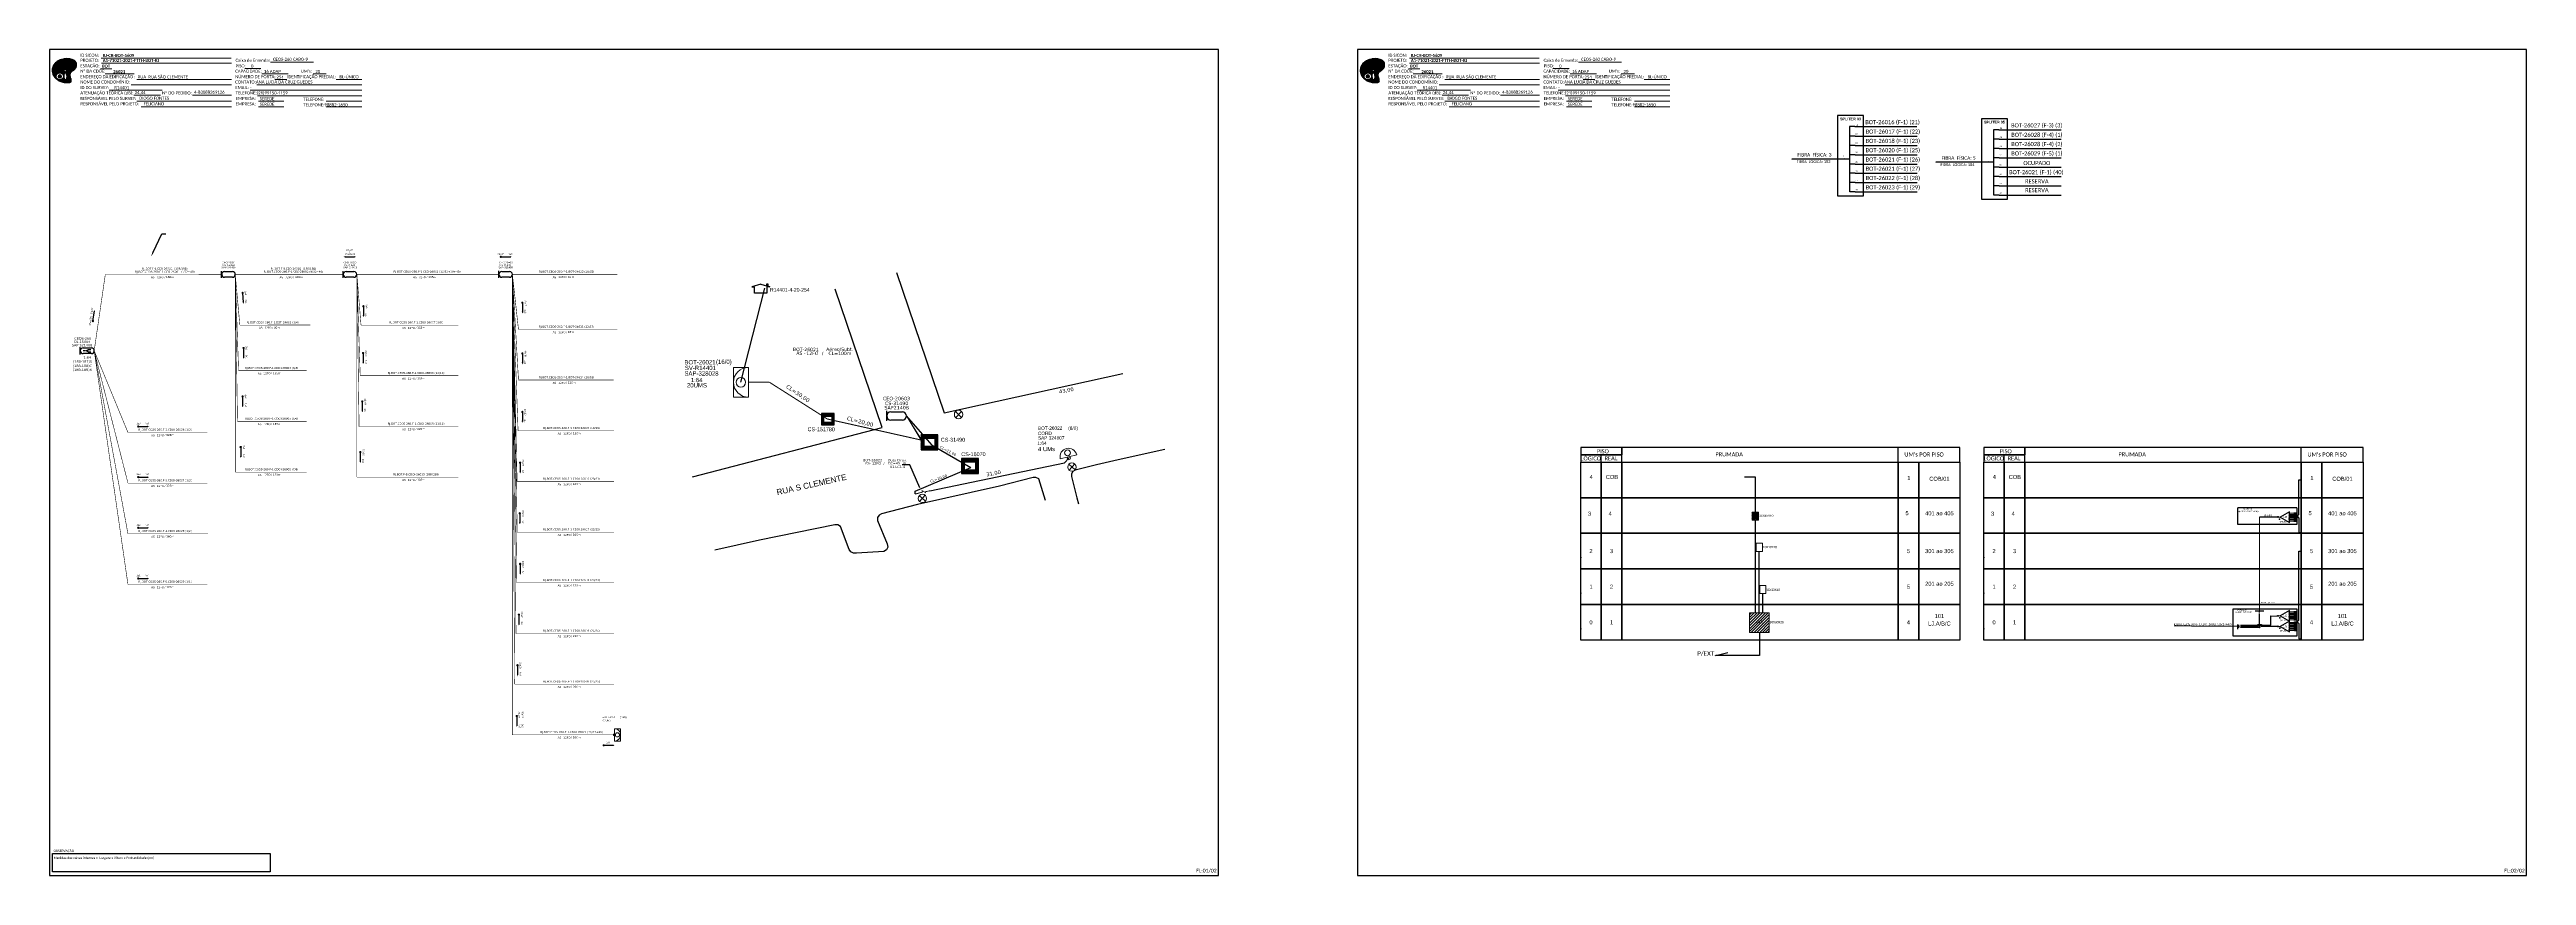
# Model space of a CAD drawing. Header units: metres. Extents: x -10 to 1772, y -3 to 591.
import ezdxf
from ezdxf import colors
from ezdxf.entities.mleader import LeaderData, LeaderLine
from ezdxf.enums import TextEntityAlignment as Align
from ezdxf.math import Vec2, Vec3

# ---------------------------------------------------------------- set-up
doc = ezdxf.new("R2010")
doc.units = ezdxf.units.M
for name, color, linetype in [('10.1-Caixas Subterrâneas', 5, 'Continuous'), ('20.4-CEOS', 1, 'Continuous'), ('20.5-CEO', 1, 'Continuous'), ('30.4-Selo', 7, 'Continuous'), ('CAP a instalar', 1, 'Continuous'), ('celulas gpon', 7, 'Continuous'), ('label_cabos', 7, 'Continuous'), ('QUADRA', 7, 'Continuous'), ('SETA', 7, 'Continuous'), ('Subida Lateral', 5, 'Continuous'), ('surveys', 7, 'Continuous'), ('surveys legendas', 7, 'Continuous')]:
    doc.layers.add(name, color=color, linetype=linetype)
for name, color, linetype, lineweight in [('10.4-Postes', 1, 'Continuous', 0), ("20.0-LEGENDA DOS CDO'S", 1, 'Continuous', 0), ('20.1-CDO_INTERIOR', 1, 'Continuous', 0), ('20.2-CDO_POSTE', 1, 'Continuous', 5), ('40.1-ETIQUETAS', 1, 'Continuous', 20), ('Segmento Logradouro Texto', 238, 'Continuous', 0)]:
    doc.layers.add(name, color=color, linetype=linetype, lineweight=lineweight)
doc.styles.add('ARIAL', font='arial.ttf')
doc.styles.add('DIGICADE', font='arial.ttf')
doc.styles.add('siredit', font='verdana.ttf')
doc.styles.get("Standard").update_dxf_attribs({"font": 'arial.ttf'})
doc.styles.add('WMF-Calibri0', font='calibri.ttf')
doc.styles.add('WMF-Calibri1', font='calibrib.ttf')
doc.linetypes.add('FENCELINE1', pattern='A,0.25,-0.1,[133,ltypeshp.shx,S=0.1,R=0,X=-0.1,Y=0],-0.1,1', length=1.45)
doc.dimstyles.get("Standard").update_dxf_attribs({"dimtxt": 0.18, "dimasz": 0.18, "dimexe": 0.18, "dimexo": 0.0625, "dimgap": 0.09, "dimtad": 0, "dimtih": 1, "dimtoh": 1, "dimdec": 4, "dimzin": 0, "dimdsep": 46, "dimtxsty": 'Standard', "dimcen": 0.09, "dimadec": 0, "dimazin": 0, "dimtfac": 1, "dimtdec": 4, "dimtofl": 0, "dimtmove": 0, "dimatfit": 3, "dimfxl": 0, "dimtolj": 1, "dimtzin": 0, "dimarcsym": 0})

# ---------------------------------------------------------------- blocks, each defined once
blk = doc.blocks.new('OI')
h = blk.add_hatch(color=40)
edge = h.paths.add_edge_path()
edge.add_spline(control_points=[(4.4, -0.7), (3.9, -1), (3.3, -1.5), (2.8, -2.6), (2.9, -3.5), (3.1, -4.3), (3.3, -4.9), (3.4, -5.4), (3.4, -5.9), (3.2, -6.4), (2.5, -6.6), (1.7, -6.6), (0.6, -6.7), (-0.6, -6.4), (-1.6, -6.1), (-2.8, -5.6), (-3.9, -4.8), (-4.9, -3.7), (-5.3, -2.6), (-5.6, -1.9), (-5.8, -1), (-5.7, 0.5), (-5.1, 2), (-4.1, 3), (-3.3, 3.6), (-2.4, 4.2), (-1.4, 4.4), (-0.6, 4.7), (0.8, 4.9), (2.2, 5), (3.8, 4.6), (4.7, 4.2), (5.4, 3.7), (5.8, 3), (6, 2.2), (6, 1.5), (5.7, 0.6), (5.3, 0.1), (4.9, -0.4), (4.5, -0.6), (4.4, -0.7)], knot_values=[0, 0, 0, 0, 1.60434, 2.417191, 3.427595, 4.282808, 4.776746, 5.304182, 5.888771, 6.258406, 6.858137, 7.79129, 8.986195, 10.124242, 11.187857, 12.242908, 13.953784, 15.414161, 16.515391, 17.349188, 17.675853, 19.552021, 21.515531, 22.568638, 23.63245, 24.621084, 25.782718, 26.745347, 27.142653, 29.870543, 31.004649, 31.921532, 32.709589, 33.801391, 34.042471, 35.192333, 35.971461, 36.628871, 37.254359, 37.836911, 37.836911, 37.836911, 37.836911], degree=3, periodic=0)
h.paths.add_polyline_path([(1.1, -0.9, -1), (0, -0.9, -1)], flags=16)
edge = h.paths.add_edge_path(flags=16)
edge.add_ellipse((0.6, -3.6), major_axis=(-0.02, 1.71), ratio=0.361305, start_angle=0, end_angle=360)
h.paths.add_polyline_path([(-0.4, -3.6, -1), (-3.8, -3.6, -1)], flags=16)
edge = h.paths.add_edge_path(flags=0)
edge.add_ellipse((-2.1, -3.6), major_axis=(0, 0.885), ratio=0.758294, start_angle=0, end_angle=360)
at = {"color": 40}
for centre, radius in [((-2.1, -3.6), 1.72), ((0.5, -0.9), 0.587)]:
    blk.add_circle(centre, radius, dxfattribs=at)
blk.add_ellipse((-2.1, -3.6), major_axis=(0, 0.885), ratio=0.758294, start_param=-3.141592653589792, end_param=3.141592653589792, dxfattribs=at)
blk.add_ellipse((0.6, -3.6), major_axis=(-0.02, 1.71), ratio=0.361305, dxfattribs=at)
at = {"color": 40, "start_tangent": (-0.800898, -0.598801), "end_tangent": (-0.800898, -0.598801)}
blk.add_spline([(4.4, -0.7), (3.2, -1.8), (2.9, -2.5), (2.9, -3.5), (3.1, -4.4), (3.3, -4.8), (3.4, -5.4), (3.4, -6), (3.2, -6.3), (2.7, -6.5), (1.7, -6.6), (0.5, -6.6), (-0.6, -6.4), (-1.6, -6.1), (-2.6, -5.7), (-3.9, -4.7), (-4.9, -3.6), (-5.4, -2.6), (-5.6, -1.8), (-5.7, -1.5), (-5.6, 0.4), (-4.8, 2.2), (-4.1, 3), (-3.3, 3.6), (-2.4, 4.1), (-1.3, 4.5), (-0.4, 4.7), (0, 4.8), (2.7, 4.8), (3.8, 4.5), (4.7, 4.2), (5.3, 3.7), (5.9, 2.7), (5.9, 2.5), (5.9, 1.3), (5.7, 0.6), (5.3, 0.1), (4.8, -0.4), (4.4, -0.7)], degree=3, dxfattribs=at)
blk = doc.blocks.new('*X4')
at = {"color": 0, "linetype": 'Continuous'}
for p, q in [((-1.25, 0.34099), (-0.49099, 1.1)), ((-1.25, 0.517767), (-0.667767, 1.1)), ((-1.25, 0.694544), (-0.844544, 1.1)), ((-1.25, 0.87132), (-1.02132, 1.1)), ((-1.25, 1.048097), (-1.198097, 1.1)), ((-1.25, 0.164214), (-0.8035, 0.610714)), ((-1.25, -0.012563), (-0.8035, 0.433937)), ((-1.25, -0.18934), (-0.8035, 0.25716)), ((-1.25, -0.366117), (-0.8035, 0.080383)), ((-0.789214, 0.625), (-0.314214, 1.1)), ((-0.612437, 0.625), (-0.137437, 1.1)), ((-0.43566, 0.625), (0.03934, 1.1)), ((-0.258883, 0.625), (0.216117, 1.1)), ((-0.082107, 0.625), (0.392893, 1.1)), ((0.09467, 0.625), (0.56967, 1.1)), ((0.271447, 0.625), (0.746447, 1.1)), ((0.448223, 0.625), (0.923223, 1.1)), ((0.625, 0.625), (1.1, 1.1)), ((0.801777, 0.625), (1.25, 1.073223)), ((0.8035, 0.449947), (1.25, 0.896447)), ((0.8035, 0.27317), (1.25, 0.71967)), ((0.8035, 0.096393), (1.25, 0.542893)), ((0.8035, -0.080383), (1.25, 0.366117)), ((0.8035, -0.25716), (1.25, 0.18934)), ((0.8035, -0.433937), (1.25, 0.012563)), ((-1.25, -0.542893), (-0.8035, -0.096393)), ((-1.25, -0.71967), (-0.8035, -0.27317)), ((-1.25, -0.896447), (-0.8035, -0.449947)), ((-1.25, -1.073223), (-0.801777, -0.625)), ((-1.1, -1.1), (-0.625, -0.625)), ((-0.923223, -1.1), (-0.448223, -0.625)), ((-0.746447, -1.1), (-0.271447, -0.625)), ((-0.56967, -1.1), (-0.09467, -0.625)), ((-0.392893, -1.1), (0.082107, -0.625)), ((-0.216117, -1.1), (0.258883, -0.625)), ((-0.03934, -1.1), (0.43566, -0.625)), ((0.137437, -1.1), (0.612437, -0.625)), ((0.314214, -1.1), (0.789214, -0.625)), ((0.49099, -1.1), (1.25, -0.34099)), ((0.667767, -1.1), (1.25, -0.517767)), ((0.8035, -0.610714), (1.25, -0.164214)), ((0.844544, -1.1), (1.25, -0.694544)), ((1.02132, -1.1), (1.25, -0.87132)), ((1.198097, -1.1), (1.25, -1.048097))]:
    blk.add_line(p, q, dxfattribs=at)
blk = doc.blocks.new('MANHOLE_MQ')
at = {"color": 0, "linetype": 'Continuous'}
for p, q in [((0.0000062, 0.0000057), (-0.0000063, 0.0000057)), ((-0.0000063, 0.0000057), (-0.0000063, -0.0000053)), ((-0.000004, 0.0000033), (0.000004, 0.0000033)), ((-0.000004, -0.0000029), (-0.000004, 0.0000033)), ((0.000004, 0.0000033), (0.000004, -0.0000029)), ((0.0000062, -0.0000053), (0.0000062, 0.0000057)), ((-0.0000063, -0.0000053), (0.0000062, -0.0000053)), ((0.000004, -0.0000029), (-0.000004, -0.0000029)), ((0.000004, -0.0000029), (0.000004, -0.0000029))]:
    blk.add_line(p, q, dxfattribs=at)
at = {"color": 0, "linetype": 'Continuous', "xscale": 5e-06, "yscale": 5e-06, "zscale": 1e-05}
blk.add_blockref('*X4', (0, 0.0000002), dxfattribs=at)
blk = doc.blocks.new('POLE_POLE')
at = {"color": 1}
for p, q in [((-0.0000031, 0.0000069), (0.0000027, 0.0000015)), ((0.0000025, 0.0000071), (-0.0000029, 0.0000013))]:
    blk.add_line(p, q, dxfattribs=at)
blk.add_circle((-0.0000002, 0.0000042), 0.00000396, dxfattribs=at)
blk = doc.blocks.new('*U6')
at = {"color": 0}
blk.add_line((2.14, -0.58), (-2.1, -0.68), dxfattribs=at)
for centre, radius in [((0, 0.38), 0.733), ((0.03, -1.03), 0.393)]:
    blk.add_circle(centre, radius, dxfattribs=at)
blk.add_arc((0.02, -0.63), 2.12, 1.37817, 181.37817, dxfattribs=at)
blk = doc.blocks.new('LEGENDA DOS CABOS')
at = {"layer": 'label_cabos', "color": 0, "style": 'siredit'}
for tag, p in [('TIPO_CABO', (2.74, 0.52)), ('ID', (4.24, 1.63)), ('CABO', (6.16, 0.47)), ('/', (9.19, 0.47)), ('METROS', (14.36, 0.47)), ('XX', (14.31, 1.67))]:
    blk.add_attdef(tag, text='', height=1, rotation=359.69001, dxfattribs=at).set_placement(p, align=Align.MIDDLE_CENTER)
blk = doc.blocks.new('Inst CDOE-8 CAIXA DIST OPT CDOE 48F_8D C_SPL OPTAP')
at = {"layer": "20.0-LEGENDA DOS CDO'S", "color": 0, "style": 'ARIAL'}
for tag, p, height in [('FID', (0.12, 5.25), 0.8), ('1:XX', (-0.01, 1.7), 0.8), ('SAP', (0.12, 2.96), 0.8), ('CORDOALHA', (0.12, 4.02), 0.8), ('UMS', (0.14, 0.22), 1)]:
    blk.add_attdef(tag, p, '', height=height, rotation=0.11799, dxfattribs=at)
at = {"layer": "20.0-LEGENDA DOS CDO'S", "color": 0}
for tag, p, style, flags in [('ID_ATIVIDADE', (0.12, 6.47), 'ARIAL', 3), ('FATOR', (7.92, 6.47), 'ARIAL', 1), ('QTDE', (0.23, -0.97), 'DIGICADE', 3)]:
    blk.add_attdef(tag, p, '', height=0.8, rotation=0.11799, dxfattribs=dict(at, style=style, flags=flags))
at = {"layer": "20.0-LEGENDA DOS CDO'S", "color": 0, "style": 'ARIAL'}
blk.add_attdef('FIBRAS_UTILIZADAS', text='', height=0.8, rotation=0.11799, dxfattribs=at).set_placement((8.43, 5.26), align=Align.CENTER)
blk = doc.blocks.new('Inst CB DT OCUP CFOA-SM-AS-120-S-12 A')
at = {"layer": 'label_cabos', "color": 0, "style": 'siredit'}
for tag, flags, p in [('ID_ATIVIDADE', 3, (1.31, 2.67)), ('FATOR', 1, (11.56, 2.55))]:
    blk.add_attdef(tag, text='', height=1, rotation=359.69001, dxfattribs=dict(at, flags=flags)).set_placement(p, align=Align.MIDDLE_CENTER)
for tag, p in [('TIPO_CABO', (1.26, 0)), ('DESTINO_CABO', (3.13, 1.26)), ('CABO', (4.69, -0.05)), ('/', (7.71, -0.05)), ('LANCE', (10.91, 0)), ('TIPO_CABO', (13.11, 1.24)), ('UND', (15.96, 0)), ('FID', (13.15, -1.41))]:
    blk.add_attdef(tag, text='', height=1, rotation=359.69001, dxfattribs=at).set_placement(p, align=Align.MIDDLE_CENTER)
blk.add_attdef('QTDE', (12.43, -0.47), '', height=1, rotation=359.69001, dxfattribs=at)
blk = doc.blocks.new('SPLT_1-8_SC-APC')
at = {"color": 1, "lineweight": 0}
blk.add_lwpolyline([(-17, -7.5), (-19.3, -7.5)], dxfattribs=at)
at = {"color": 1}
blk.add_lwpolyline([(-7.4, -2.1), (-17, -7.5), (-7.4, -13), (-7.4, -2.1)], dxfattribs=at)
at = {"color": 3, "lineweight": 0}
for points in [[(-3, -3.5), (-7.4, -3.5)], [(-7.4, -4.7), (-3, -4.7)], [(-7.4, -5.8), (-3, -5.8)], [(-7.4, -7), (-3, -7)], [(-7.4, -8.1), (-3, -8.1)], [(-7.4, -9.3), (-3, -9.3)], [(-7.4, -10.4), (-3, -10.4)], [(-7.4, -11.6), (-3, -11.6)], [(-2.4, -3), (-2.4, -4)], [(-2.4, -3), (0, -3)], [(-2.4, -4), (0, -4)], [(-2.4, -4.2), (-2.4, -5.2)], [(-2.4, -4.2), (0, -4.2)], [(-2.4, -5.2), (0, -5.2)], [(-2.4, -5.3), (-2.4, -6.3)], [(-2.4, -5.3), (0, -5.3)], [(-2.4, -6.3), (0, -6.3)], [(-2.4, -6.5), (-2.4, -7.5)], [(-2.4, -6.5), (0, -6.5)], [(-2.4, -7.5), (0, -7.5)], [(-2.4, -7.6), (-2.4, -8.6)], [(-2.4, -7.6), (0, -7.6)], [(-2.4, -8.6), (0, -8.6)], [(-2.4, -8.8), (-2.4, -9.8)], [(-2.4, -8.8), (0, -8.8)], [(-2.4, -9.8), (0, -9.8)], [(-2.4, -9.9), (-2.4, -10.9)], [(-2.4, -9.9), (0, -9.9)], [(-2.4, -10.9), (0, -10.9)], [(-2.4, -11.1), (-2.4, -12.1)], [(-2.4, -11.1), (0, -11.1)], [(-2.4, -12.1), (0, -12.1)]]:
    blk.add_lwpolyline(points, dxfattribs=at)
for points in [[(-3, -3.2), (-2.4, -3.2), (-2.4, -3.8), (-3, -3.8)], [(-3, -4.4), (-2.4, -4.4), (-2.4, -5), (-3, -5)], [(-3, -5.5), (-2.4, -5.5), (-2.4, -6.1), (-3, -6.1)], [(-3, -6.7), (-2.4, -6.7), (-2.4, -7.3), (-3, -7.3)], [(-3, -7.8), (-2.4, -7.8), (-2.4, -8.4), (-3, -8.4)], [(-3, -9), (-2.4, -9), (-2.4, -9.6), (-3, -9.6)], [(-3, -10.1), (-2.4, -10.1), (-2.4, -10.7), (-3, -10.7)], [(-3, -11.3), (-2.4, -11.3), (-2.4, -11.9), (-3, -11.9)]]:
    blk.add_lwpolyline(points, close=True, dxfattribs=at)
at = {"color": 1, "style": 'ARIAL'}
for s, height, p in [('1:8', 2, (-13.9, -8.4)), ('S1', 0.75, (-8.7, -3.8)), ('S2', 0.75, (-8.7, -5)), ('S3', 0.75, (-8.7, -6.2)), ('S4', 0.75, (-8.7, -7.4)), ('S5', 0.75, (-8.7, -8.6)), ('S6', 0.75, (-8.7, -9.7)), ('S7', 0.75, (-8.7, -10.8)), ('S8', 0.75, (-8.7, -11.9))]:
    blk.add_text(s, height=height, dxfattribs=at).set_placement(p)
blk = doc.blocks.new('SPLITTER_')
blk.add_point((0, 0))
at = {"style": 'ARIAL', "flags": 4}
blk.add_attdef('SPLT', (0, -3.3), '', height=1.5, dxfattribs=at)
blk = doc.blocks.new('SURVEY_SURVEY')
for p, q in [((-0.0000016, 0.0000187), (-0.0000173, 0.0000141)), ((-0.0000173, 0.0000141), (-0.0000124, 0.0000141)), ((-0.0000124, 0.0000029), (-0.0000124, 0.0000141)), ((0.0000091, 0.0000029), (-0.0000124, 0.0000029)), ((-0.0000016, 0.0000187), (0.0000141, 0.0000141)), ((0.0000089, 0.0000194), (0.0000105, 0.0000194)), ((0.0000089, 0.0000157), (0.0000089, 0.0000194)), ((0.0000141, 0.0000141), (0.0000091, 0.0000141)), ((0.0000091, 0.0000141), (0.0000091, 0.0000029)), ((0.0000105, 0.0000194), (0.0000105, 0.0000152))]:
    blk.add_line(p, q)

msp = doc.modelspace()

# ---------------------------------------------------------------- hatches: boundary and pattern name
h = msp.add_hatch()
h.set_pattern_fill('ANSI31', color=1, scale=0.3, angle=15, style=0)
h.set_pattern_definition([(60, (749.1199, -383.6816), (-0.8248892, 0.47625), [])])
h.paths.add_polyline_path([(1215.1, 258.5), (1215.1, 252.6), (1219.7, 252.6), (1219.7, 258.5)])
h = msp.add_hatch(color=3)
h.dxf.hatch_style = 1
edge = h.paths.add_edge_path()
edge.add_arc((1593.4, 255), 0.325, 0, 360)
h = msp.add_hatch()
h.set_pattern_fill('ANSI31', color=1, scale=0.448056, style=0)
h.set_pattern_definition([(45, (316.0032, 23.7727), (-1.0059144, 1.0059144), [])])
h.paths.add_polyline_path([(1227.4, 171.8), (1227.4, 186), (1213.2, 186), (1213.2, 171.8)])
h.paths.add_polyline_path([(1217.5, 177.8), (1223.6, 177.8), (1223.6, 180.9), (1217.5, 180.9)], flags=24)
h = msp.add_hatch(color=3)
h.dxf.hatch_style = 1
edge = h.paths.add_edge_path()
edge.add_arc((1593.4, 183.8), 0.325, 0, 360)
h = msp.add_hatch(color=3)
h.dxf.hatch_style = 1
edge = h.paths.add_edge_path()
edge.add_arc((1580.2, 175.6), 0.325, 0, 360)
h = msp.add_hatch(color=3)
h.dxf.hatch_style = 1
edge = h.paths.add_edge_path()
edge.add_arc((1593.4, 176.2), 0.325, 0, 360)

# ---------------------------------------------------------------- linework, layer by layer
at = {"color": 7, "linetype": 'Continuous'}
for p, q in [((1285.1, 535.7), (1285.1, 488.8)), ((1288.9, 535.7), (1285.1, 535.7)), ((1289.1, 528.9), (1285.3, 528.9)), ((1289.1, 522.2), (1285.3, 522.2)), ((1388.8, 533.4), (1388.8, 486.5)), ((1392.6, 533.4), (1388.8, 533.4)), ((1392.8, 526.6), (1389, 526.6)), ((1392.8, 519.9), (1389, 519.9)), ((1281.2, 512.5), (1285.1, 512.5)), ((1289.1, 515.5), (1285.3, 515.5)), ((1289.1, 508.8), (1285.3, 508.8)), ((1289.1, 502.2), (1285.3, 502.2)), ((1384.9, 510.3), (1388.8, 510.3)), ((1392.8, 513.2), (1389, 513.2)), ((1392.8, 506.5), (1389, 506.5)), ((1392.8, 499.9), (1389, 499.9)), ((1289.1, 495.5), (1285.3, 495.5)), ((1289.1, 488.8), (1285.3, 488.8)), ((1392.8, 493.2), (1389, 493.2)), ((1392.8, 486.5), (1389, 486.5))]:
    msp.add_line(p, q, dxfattribs=at)
at = {"color": 10, "linetype": 'Continuous'}
for p, q in [((1288.9, 535.7), (1333.6, 535.7)), ((1289.1, 528.9), (1333.8, 528.9)), ((1289.1, 522.2), (1333.8, 522.2)), ((1392.6, 533.4), (1437.3, 533.4)), ((1392.8, 526.6), (1437.5, 526.6)), ((1392.8, 519.9), (1437.5, 519.9)), ((1289.1, 515.5), (1333.8, 515.5)), ((1289.1, 508.8), (1333.8, 508.8)), ((1289.1, 502.2), (1333.8, 502.2)), ((1392.8, 513.2), (1437.5, 513.2)), ((1392.8, 506.6), (1437.5, 506.5)), ((1392.8, 499.9), (1437.5, 499.9)), ((1289.1, 495.5), (1333.8, 495.5)), ((1289.1, 488.8), (1333.8, 488.8)), ((1392.8, 493.2), (1437.5, 493.2)), ((1392.8, 486.5), (1437.5, 486.5))]:
    msp.add_line(p, q, dxfattribs=at)
at = {"color": 1, "linetype": 'Continuous', "lineweight": 60}
for p, q in [((1281.2, 512.5), (1243.6, 512.4)), ((1384.9, 510.3), (1347.3, 510.1))]:
    msp.add_line(p, q, dxfattribs=at)
at = {"color": 5}
for p, q in [((313.2, 427), (313.2, 431.9)), ((315.3, 431.4), (321, 431.4)), ((321, 427.4), (315.3, 427.4))]:
    msp.add_line(p, q, dxfattribs=at)
at = {"color": 3}
msp.add_line((1564.2, 177), (1565.6, 177), dxfattribs=at)
at = {"color": 7}
for points in [[(-10, -2.9), (831, -2.9), (831, 591.1), (-10, 591.1)], [(931.2, -2.9), (1772.2, -2.9), (1772.2, 591.1), (931.2, 591.1)], [(1276.5, 485.8), (1295.2, 485.8), (1295.2, 543.7), (1276.5, 543.7)], [(1380.2, 483.5), (1398.9, 483.5), (1398.9, 541.4), (1380.2, 541.4)]]:
    msp.add_lwpolyline(points, close=True, dxfattribs=at)
at = {"lineweight": 0}
for points in [[(26.7, 577.3), (34.8, 577.3)], [(27.2, 585), (120.7, 585)], [(27.3, 581.4), (120.8, 581.4)], [(130.4, 577.4), (142.1, 577.4)], [(142.8, 573.6), (161.7, 573.6)], [(148.9, 582), (179.9, 582)], [(967.9, 577.3), (976, 577.3)], [(968.4, 585), (1061.9, 585)], [(968.6, 581.4), (1062.1, 581.4)], [(1071.7, 577.4), (1083.3, 577.4)], [(1084, 573.6), (1103, 573.6)], [(1090.2, 582), (1121.1, 582)], [(32.8, 562), (71, 562)], [(48.6, 565.7), (120.8, 565.7)], [(52.8, 569.6), (120.8, 569.6)], [(134.3, 561.8), (214.6, 561.8)], [(139.2, 565.7), (214.6, 565.7)], [(139.5, 557.8), (214.6, 557.8)], [(974, 562), (1012.3, 562)], [(989.9, 565.7), (1062.1, 565.7)], [(994, 569.6), (1062.1, 569.6)], [(1075.5, 561.8), (1155.8, 561.8)], [(1080.5, 565.7), (1155.8, 565.7)], [(1080.8, 557.8), (1155.8, 557.8)]]:
    msp.add_lwpolyline(points, dxfattribs=at)
at = {"color": 7, "lineweight": 0}
for points in [[(30, 573.6), (50.9, 573.6)], [(179.6, 573.6), (189.1, 573.6)], [(971.2, 573.6), (992.1, 573.6)], [(1120.9, 573.6), (1130.3, 573.6)], [(50.7, 558.3), (69.8, 558.3)], [(52.8, 553.9), (120.8, 553.9)], [(92.8, 558.3), (120.9, 558.3)], [(140.3, 553.9), (158.5, 553.9)], [(152.1, 569.6), (160.7, 569.6)], [(189, 553.9), (214.6, 553.9)], [(196.1, 569.6), (214.6, 569.6)], [(991.9, 558.3), (1011, 558.3)], [(994, 553.9), (1062.1, 553.9)], [(1034.1, 558.3), (1062.1, 558.3)], [(1081.5, 553.9), (1099.7, 553.9)], [(1093.4, 569.6), (1101.9, 569.6)], [(1130.3, 553.9), (1155.8, 553.9)], [(1137.3, 569.6), (1155.8, 569.6)], [(55.9, 550), (120.8, 550)], [(140.3, 550), (158.5, 550)], [(189, 550), (214.6, 550)], [(997.1, 550), (1062.1, 550)], [(1081.5, 550), (1099.7, 550)], [(1130.3, 550), (1155.8, 550)]]:
    msp.add_lwpolyline(points, dxfattribs=at)
at = {"color": 5}
for points, const_width in [([(211.1, 429.4), (313.2, 429.4)], 0.378), ([(1580.2, 187.5), (1580.2, 255)], 0.698)]:
    msp.add_lwpolyline(points, dxfattribs=dict(at, const_width=const_width))
at = {"const_width": 0.81}
for points in [[(314.3, 442, 1), (315.1, 442, 1)], [(128.9, 416.5, 1), (128.9, 415.7, 1)], [(215.8, 406.9, 1), (215.8, 406.1, 1)], [(330.2, 409.4, 1), (330.2, 408.6, 1)], [(129.6, 376.9, 1), (129.6, 376.1, 1)], [(215.6, 373.2, 1), (215.6, 372.4, 1)], [(330.2, 372.9, 1), (330.2, 372.1, 1)], [(128.9, 342, 1), (128.9, 341.2, 1)], [(215, 338.4, 1), (215, 337.6, 1)], [(53.4, 320, 1), (54.2, 320, 1)], [(330.2, 330.9, 1), (330.2, 330.1, 1)], [(127.5, 305.7, 1), (127.5, 304.8, 1)], [(213.6, 302, 1), (213.6, 301.2, 1)], [(328.6, 294.4, 1), (328.6, 293.6, 1)], [(53.4, 283.6, 1), (54.2, 283.6, 1)], [(328.3, 258, 1), (328.3, 257.2, 1)], [(53.4, 247.1, 1), (54.2, 247.1, 1)], [(328.6, 221.6, 1), (328.6, 220.7, 1)], [(53.4, 210.7, 1), (54.2, 210.7, 1)], [(327.7, 185.1, 1), (327.7, 184.3, 1)], [(326.7, 148.7, 1), (326.7, 147.8, 1)], [(326.2, 112.2, 1), (326.2, 111.4, 1)], [(388.3, 90.7, 1), (389.1, 90.7, 1)]]:
    msp.add_lwpolyline(points, format="xyb", close=True, dxfattribs=at)
at = {"color": 4}
msp.add_lwpolyline([(487.4, 351.8), (504.7, 419.4)], dxfattribs=at)
at = {"color": 7, "const_width": 0.81}
msp.add_lwpolyline([(21.1, 395.4, 1), (21.3, 396.2, 1)], format="xyb", close=True, dxfattribs=at)
for points in [[(1091.7, 299.7), (1121.3, 299.7), (1121.3, 305), (1091.7, 305)], [(1381.7, 299.7), (1411.3, 299.7), (1411.3, 305), (1381.7, 305)], [(1091.7, 294.4), (1121.3, 294.4), (1121.3, 299.7), (1091.7, 299.7)], [(1091.7, 294.4), (1106.5, 294.4), (1106.5, 268.8), (1091.7, 268.8)], [(1106.5, 294.4), (1121.3, 294.4), (1121.3, 268.8), (1106.5, 268.8)], [(1121.3, 294.4), (1320.1, 294.4), (1320.1, 268.8), (1121.3, 268.8)], [(1320.1, 294.4), (1334.9, 294.4), (1334.9, 268.8), (1320.1, 268.8)], [(1334.9, 294.4), (1364.6, 294.4), (1364.6, 268.8), (1334.9, 268.8)], [(1381.7, 294.4), (1411.3, 294.4), (1411.3, 299.7), (1381.7, 299.7)], [(1381.7, 294.4), (1396.5, 294.4), (1396.5, 268.8), (1381.7, 268.8)], [(1396.5, 294.4), (1411.3, 294.4), (1411.3, 268.8), (1396.5, 268.8)], [(1411.3, 294.4), (1610.1, 294.4), (1610.1, 268.8), (1411.3, 268.8)], [(1610.1, 294.4), (1624.9, 294.4), (1624.9, 268.8), (1610.1, 268.8)], [(1624.9, 294.4), (1654.6, 294.4), (1654.6, 268.8), (1624.9, 268.8)], [(1091.7, 268.8), (1106.5, 268.8), (1106.5, 243.2), (1091.7, 243.2)], [(1106.5, 268.8), (1121.3, 268.8), (1121.3, 243.2), (1106.5, 243.2)], [(1121.3, 268.8), (1320.1, 268.8), (1320.1, 243.2), (1121.3, 243.2)], [(1320.1, 268.8), (1334.9, 268.8), (1334.9, 243.2), (1320.1, 243.2)], [(1334.9, 268.8), (1364.6, 268.8), (1364.6, 243.2), (1334.9, 243.2)], [(1381.7, 268.8), (1396.5, 268.8), (1396.5, 243.2), (1381.7, 243.2)], [(1396.5, 268.8), (1411.3, 268.8), (1411.3, 243.2), (1396.5, 243.2)], [(1411.3, 268.8), (1610.1, 268.8), (1610.1, 243.2), (1411.3, 243.2)], [(1610.1, 268.8), (1624.9, 268.8), (1624.9, 243.2), (1610.1, 243.2)], [(1624.9, 268.8), (1654.6, 268.8), (1654.6, 243.2), (1624.9, 243.2)], [(1091.7, 243.2), (1106.5, 243.2), (1106.5, 217.6), (1091.7, 217.6)], [(1106.5, 243.2), (1121.3, 243.2), (1121.3, 217.6), (1106.5, 217.6)], [(1121.3, 243.2), (1320.1, 243.2), (1320.1, 217.6), (1121.3, 217.6)], [(1320.1, 243.2), (1334.9, 243.2), (1334.9, 217.6), (1320.1, 217.6)], [(1334.9, 243.2), (1364.6, 243.2), (1364.6, 217.6), (1334.9, 217.6)], [(1381.7, 243.2), (1396.5, 243.2), (1396.5, 217.6), (1381.7, 217.6)], [(1396.5, 243.2), (1411.3, 243.2), (1411.3, 217.6), (1396.5, 217.6)], [(1411.3, 243.2), (1610.1, 243.2), (1610.1, 217.6), (1411.3, 217.6)], [(1610.1, 243.2), (1624.9, 243.2), (1624.9, 217.6), (1610.1, 217.6)], [(1624.9, 243.2), (1654.6, 243.2), (1654.6, 217.6), (1624.9, 217.6)], [(1091.7, 217.6), (1106.5, 217.6), (1106.5, 192), (1091.7, 192)], [(1106.5, 217.6), (1121.3, 217.6), (1121.3, 192), (1106.5, 192)], [(1121.3, 217.6), (1320.1, 217.6), (1320.1, 192), (1121.3, 192)], [(1320.1, 217.6), (1334.9, 217.6), (1334.9, 192), (1320.1, 192)], [(1334.9, 217.6), (1364.6, 217.6), (1364.6, 192), (1334.9, 192)], [(1381.7, 217.6), (1396.5, 217.6), (1396.5, 192), (1381.7, 192)], [(1396.5, 217.6), (1411.3, 217.6), (1411.3, 192), (1396.5, 192)], [(1411.3, 217.6), (1610.1, 217.6), (1610.1, 192), (1411.3, 192)], [(1610.1, 217.6), (1624.9, 217.6), (1624.9, 192), (1610.1, 192)], [(1624.9, 217.6), (1654.6, 217.6), (1654.6, 192), (1624.9, 192)], [(1091.7, 192), (1106.5, 192), (1106.5, 166.4), (1091.7, 166.4)], [(1106.5, 192), (1121.3, 192), (1121.3, 166.4), (1106.5, 166.4)], [(1121.3, 192), (1320.1, 192), (1320.1, 166.4), (1121.3, 166.4)], [(1320.1, 192), (1334.9, 192), (1334.9, 166.4), (1320.1, 166.4)], [(1334.9, 192), (1364.6, 192), (1364.6, 166.4), (1334.9, 166.4)], [(1381.7, 192), (1396.5, 192), (1396.5, 166.4), (1381.7, 166.4)], [(1396.5, 192), (1411.3, 192), (1411.3, 166.4), (1396.5, 166.4)], [(1411.3, 192), (1610.1, 192), (1610.1, 166.4), (1411.3, 166.4)], [(1610.1, 192), (1624.9, 192), (1624.9, 166.4), (1610.1, 166.4)], [(1624.9, 192), (1654.6, 192), (1654.6, 166.4), (1624.9, 166.4)]]:
    msp.add_lwpolyline(points, close=True)
for points in [[(1121.3, 294.4), (1364.6, 294.4), (1364.6, 305), (1121.3, 305), (1121.3, 305), (1121.3, 299.7)], [(1320.1, 294.4), (1320.1, 305)], [(1411.3, 294.4), (1654.6, 294.4), (1654.6, 305), (1411.3, 305), (1411.3, 305), (1411.3, 299.7)], [(1610.1, 294.4), (1610.1, 305)], [(1106.5, 294.4), (1106.5, 299.7)], [(1396.5, 294.4), (1396.5, 299.7)], [(1566.5, 175.6), (1580.5, 175.6)]]:
    msp.add_lwpolyline(points)
at = {"color": 3}
for points in [[(1217.4, 258.5), (1217.4, 283.6), (1209.5, 283.6)], [(1608.5, 266.8), (1608.5, 281.6), (1610.1, 281.6)], [(1217.4, 185.7), (1217.4, 252.6)], [(1608.5, 256.7), (1607.1, 255.4), (1608.5, 254.1)], [(1608.5, 256.7), (1608.5, 266.8)], [(1608.5, 254.1), (1608.5, 243.8), (1610.1, 243.8)], [(1220.1, 185.7), (1220.1, 230.2)], [(1608.4, 204.8), (1608.4, 230.4), (1610.1, 230.4)], [(1222.7, 185.7), (1222.7, 199.8)], [(1608.4, 180.8), (1608.4, 204.8)], [(1581.2, 177), (1588.2, 177), (1588.2, 183.8), (1593.7, 183.7)], [(1608.4, 180.8), (1607.1, 179.5), (1608.4, 178.2)], [(1220.3, 171.8), (1220.3, 155.3), (1188.9, 155.3), (1197.5, 157.5)], [(1565.4, 177), (1565.4, 177)], [(1566.5, 177), (1577.5, 177)], [(1577.5, 177), (1578.2, 177)], [(1578.2, 177), (1578.4, 177)], [(1578.4, 177), (1579.1, 177)], [(1578.7, 177.5), (1579.1, 177)], [(1578.7, 177.5), (1581.6, 177.5), (1581.2, 177)], [(1608.4, 178.2), (1608.4, 167.4), (1610.1, 167.4)]]:
    msp.add_lwpolyline(points, dxfattribs=at)
at = {"color": 1, "lineweight": 0}
for points in [[(1215.1, 258.5), (1219.7, 258.5), (1219.7, 252.6), (1215.1, 252.6)], [(1213.2, 186), (1227.4, 186), (1227.4, 171.8), (1213.2, 171.8)]]:
    msp.add_lwpolyline(points, close=True, dxfattribs=at)
at = {"color": 1}
for points in [[(1564.5, 249.6), (1564.5, 261.6)], [(1606.9, 261.6), (1564.5, 261.6)], [(1606.9, 249.6), (1564.5, 249.6)], [(1606.9, 261.6), (1606.9, 249.6)], [(1564.3, 177.5), (1564.3, 174.3)]]:
    msp.add_lwpolyline(points, dxfattribs=at)
at = {"color": 5}
for points in [[(1580.2, 255), (1593.4, 255)], [(1577.1, 187.5), (1583.3, 187.5)], [(1580.1, 186.2), (1580.1, 187.5)], [(1580.1, 175.9), (1580.1, 185.5)]]:
    msp.add_lwpolyline(points, dxfattribs=at)
at = {"color": 0, "lineweight": 0}
for points in [[(1217.9, 236.1), (1222.4, 236.1), (1222.4, 230.2), (1217.9, 230.2)], [(1220.5, 205.7), (1225, 205.7), (1225, 199.8), (1220.5, 199.8)]]:
    msp.add_lwpolyline(points, close=True, dxfattribs=at)
at = {"color": 1}
msp.add_lwpolyline([(1561.2, 188.9), (1606.9, 188.9), (1606.9, 169.2), (1561.2, 169.2)], close=True, dxfattribs=at)
at = {"color": 1, "const_width": 0.717}
msp.add_lwpolyline([(1518.6, 176.6), (1564.3, 176.3)], dxfattribs=at)
at = {"color": 2}
for points in [[(1564.2, 176.3), (1565.6, 176.3)], [(1565.4, 176.3), (1565.4, 176.3)], [(1565.6, 176.3), (1565.7, 176.3)], [(1566.5, 176.3), (1579.1, 176.3)], [(1578.7, 176.8), (1579.1, 176.3)], [(1578.7, 176.8), (1581.6, 176.8), (1581.2, 176.3)], [(1581.2, 176.3), (1593.7, 176.3)]]:
    msp.add_lwpolyline(points, dxfattribs=at)
at = {"color": 7}
msp.add_lwpolyline([(1564.3, 175.6), (1565.6, 175.6)], dxfattribs=at)
at = {"color": 0}
msp.add_lwpolyline([(-8, 13), (148.7, 13), (148.7, -0.4), (-8, -0.4)], close=True, dxfattribs=at)
at = {"color": 3}
for centre in [(1593.4, 255), (1593.4, 183.8), (1580.2, 175.6), (1593.4, 176.2)]:
    msp.add_circle(centre, 0.325, dxfattribs=at)
at = {"color": 5}
for centre, start, end in [((315.3, 429.4), 90, 270), ((321, 429.4), 270, 90)]:
    msp.add_arc(centre, 2.03, start, end, dxfattribs=at)
for p in [(1091.7, 225.8), (1381.7, 225.8), (1091.7, 200.2), (1381.7, 200.2), (1091.7, 174.6), (1381.7, 174.6)]:
    msp.add_point(p)
at = {"layer": '20.1-CDO_INTERIOR', "color": 1, "lineweight": 18}
msp.add_lwpolyline([(482.1, 341.1), (482.1, 362.5), (492.8, 362.5), (492.8, 341.1)], close=True, dxfattribs=at)
msp.add_circle((487.4, 351.8), 3.43, dxfattribs=at)
msp.add_arc((492.8, 351.8), 10.7, 90.0276, 270.0276, dxfattribs=at)
at = {"layer": '20.4-CEOS', "color": 7}
for p, q in [((113.8, 426.9), (113.8, 431.8)), ((115.9, 431.4), (121.6, 431.4)), ((201.3, 426.9), (201.3, 431.8)), ((203.3, 431.4), (209, 431.4)), ((121.6, 427.3), (115.9, 427.3)), ((209, 427.3), (203.3, 427.3))]:
    msp.add_line(p, q, dxfattribs=at)
at = {"layer": '20.4-CEOS', "color": 5}
for p, q in [((14.2, 376.5), (20.1, 376.5)), ((20.1, 372.4), (14.2, 372.4))]:
    msp.add_line(p, q, dxfattribs=at)
at = {"layer": '20.4-CEOS', "color": 5, "const_width": 0.378}
msp.add_lwpolyline([(30.1, 429.3), (113.8, 429.4)], dxfattribs=at)
at = {"layer": '20.4-CEOS', "color": 5}
for points in [[(12.1, 371.9), (12.1, 377)], [(15.5, 374.5), (14.1, 374.5)], [(17.8, 375.3), (19.6, 375.3)], [(17.8, 373.6), (19.6, 373.6)]]:
    msp.add_lwpolyline(points, dxfattribs=at)
msp.add_lwpolyline([(15.5, 374.5, 0, 2.58, 0), (17.9, 374.5, 2.58, 2.58, 0)], format="xyseb", dxfattribs=at)
at = {"layer": '20.4-CEOS', "color": 7}
for centre, start, end in [((115.9, 429.4), 90, 270), ((121.6, 429.4), 270, 90), ((203.3, 429.4), 90, 270), ((209, 429.4), 270, 90)]:
    msp.add_arc(centre, 2.03, start, end, dxfattribs=at)
at = {"layer": '20.4-CEOS', "color": 5}
for centre, start, end in [((14.2, 374.5), 90, 270), ((20.1, 374.5), 270, 90)]:
    msp.add_arc(centre, 2.09, start, end, dxfattribs=at)
at = {"layer": '20.5-CEO', "color": 5}
for p, q in [((595.3, 330.6), (603.6, 330.6)), ((603.6, 324.6), (595.3, 324.6))]:
    msp.add_line(p, q, dxfattribs=at)
msp.add_lwpolyline([(592.3, 331.2), (592.3, 324)], dxfattribs=at)
for centre, start, end in [((595.3, 327.6), 90, 270), ((603.6, 327.6), 270, 90)]:
    msp.add_arc(centre, 2.97, start, end, dxfattribs=at)
at = {"layer": '40.1-ETIQUETAS', "color": 1}
msp.add_lwpolyline([(396.5, 102.6), (400.9, 102.6), (400.9, 93.8), (396.5, 93.8)], close=True, dxfattribs=at)
at = {"layer": '40.1-ETIQUETAS', "color": 8}
msp.add_ellipse((396.1, 98.2), major_axis=(-0.288, 0.288), ratio=1, start_param=2.356194490191767, end_param=8.639379797371353, dxfattribs=at)
at = {"layer": '40.1-ETIQUETAS', "color": 1}
for centre, major_axis, start_param, end_param in [((396.5, 98.2), (-3.12, 3.12), 2.356194, 5.497787), ((398.6, 98.2), (1.07, 1.07), 3.926991, 10.210176)]:
    msp.add_ellipse(centre, major_axis=major_axis, ratio=1, start_param=start_param, end_param=end_param, dxfattribs=at)
at = {"layer": 'CAP a instalar', "color": 7, "ltscale": 5}
for p, q in [((625, 306.6), (606.6, 327.6)), ((625, 306.6), (652.8, 290.5)), ((612.8, 273.6), (652.8, 290.5)), ((612.8, 271.6), (612.8, 273.6)), ((612.8, 271.6), (615.1, 272.1))]:
    msp.add_line(p, q, dxfattribs=at)
at = {"layer": 'CAP a instalar', "color": 10, "ltscale": 5}
for p, q in [((617.1, 312.2), (617, 312.3)), ((618.2, 310.6), (617.5, 311.6))]:
    msp.add_line(p, q, dxfattribs=at)
at = {"layer": 'CAP a instalar', "color": 7, "linetype": 'FENCELINE1', "ltscale": 5}
for p in [(623.4, 273.8), (723.4, 297.2)]:
    msp.add_line(p, (720.2, 293.8), dxfattribs=at)
at = {"layer": 'CAP a instalar', "color": 5, "linetype": 'FENCELINE1', "ltscale": 7, "const_width": 0.378}
for points in [[(22.1, 374.5), (30.1, 429.3)], [(123.6, 429.4), (201.3, 429.4)]]:
    msp.add_lwpolyline(points, dxfattribs=at)
at = {"layer": 'CAP a instalar', "color": 8, "linetype": 'FENCELINE1', "ltscale": 7, "const_width": 0.378}
for points in [[(123.6, 429.4), (123.6, 287.2)], [(123.6, 429.4), (125.2, 323.7)], [(123.6, 429.4), (126, 360.1)], [(211.1, 429.4), (211.1, 283.6)], [(211.1, 429.4), (212.7, 320)], [(211.1, 429.4), (213.5, 356.5)], [(211.1, 429.4), (214.1, 392.9)], [(324.6, 134.7), (323, 429.4)], [(327.1, 316.9), (323, 429.4)], [(326.4, 280.5), (323, 429.4)], [(326.5, 244), (323, 429.4)], [(326.2, 207.6), (323, 429.4)], [(325.6, 171.1), (323, 429.4)], [(214.1, 392.9), (284.2, 392.9)], [(46.4, 206.4), (22.1, 374.5), (22.1, 374.5)], [(46.4, 315.7), (22.1, 374.5)], [(46.4, 279.3), (22.1, 374.5)], [(46.4, 242.8), (22.1, 374.5)], [(126, 360.1), (175.1, 360.1)], [(213.5, 356.5), (284.2, 356.5)], [(125.2, 323.7), (175.1, 323.7)], [(46.4, 315.7), (103.5, 315.7)], [(212.7, 320), (284.2, 320)], [(327.1, 316.9), (396.1, 316.9)], [(123.6, 287.2), (175.1, 287.2)], [(123.6, 287.2), (123.6, 287.2)], [(135, 287.2), (135, 287.2)], [(46.4, 279.3), (103.5, 279.3)], [(211.1, 283.6), (284.2, 283.6)], [(212.7, 283.6), (212.7, 283.6)], [(214.3, 283.6), (214.3, 283.6)], [(326.4, 280.5), (396.1, 280.5)], [(46.4, 242.8), (104.1, 242.8)], [(51.3, 242.8), (51.3, 242.8)], [(62.7, 242.8), (62.7, 242.8)], [(326.5, 244), (396.1, 244)], [(46.4, 206.4), (103.5, 206.4)], [(62.7, 206.4), (62.7, 206.4)], [(326.2, 207.6), (396.1, 207.6)], [(325.6, 171.1), (396.1, 171.1)], [(324.6, 134.7), (396.1, 134.7)]]:
    msp.add_lwpolyline(points, dxfattribs=at)
at = {"layer": 'CAP a instalar', "color": 7, "linetype": 'FENCELINE1', "ltscale": 7, "const_width": 0.378}
for points in [[(123.6, 429.4), (126.9, 392.9)], [(323, 429.4), (327.4, 389.8)], [(323, 429.4), (398.6, 429.4)], [(327.4, 353.4), (323, 429.4)], [(126.9, 392.9), (177.6, 393)], [(327.4, 389.8), (398.6, 389.8)], [(327.4, 353.4), (395.9, 353.4)]]:
    msp.add_lwpolyline(points, dxfattribs=at)
at = {"layer": 'CAP a instalar', "color": 1, "linetype": 'FENCELINE1', "ltscale": 7, "const_width": 0.378}
for points in [[(323, 429.4), (323, 98.2)], [(323, 98.2), (396.1, 98.2)]]:
    msp.add_lwpolyline(points, dxfattribs=at)
at = {"layer": 'CAP a instalar', "color": 1, "ltscale": 5, "const_width": 0.728}
for points in [[(492.8, 351.8), (508, 351.8)], [(549.6, 325.4), (508, 351.8)], [(617, 310.3), (549.6, 325.4)], [(617, 310.3), (606.6, 327.6)], [(617.7, 310.1), (606.6, 327.6)]]:
    msp.add_lwpolyline(points, dxfattribs=at)
at = {"layer": 'QUADRA'}
for points in [[(599.3, 430.7), (633.7, 329.8)], [(589.1, 319.2), (555.2, 418.8)], [(633.7, 329.8), (762.2, 358.2)], [(633.7, 329.8), (762.2, 358.2)], [(452.7, 283.8), (589.1, 319.2)], [(792.5, 303.5), (758.9, 296), (743.3, 292.5), (728, 288.6), (726.2, 287.6), (725.3, 285.9), (725.3, 284), (729.2, 268.8), (729.2, 268.8), (729.2, 268.8)], [(706.5, 266.7), (701.7, 282.4), (699.7, 283.4), (697.8, 283.4), (673.6, 277.1), (614.6, 264), (588.5, 257.3), (586.9, 256.3), (585.7, 254.5), (585.7, 252.5), (592.6, 235.6), (593.1, 233.2), (592.1, 231.3), (590.3, 230.2), (570.6, 229), (568.4, 228.9), (566.5, 229.8), (565.4, 231.5), (559, 248.1), (557.1, 249.2), (555.1, 249.3), (500.9, 238.2), (468.7, 231)], [(729.2, 268.8), (730.3, 264.3)]]:
    msp.add_lwpolyline(points, dxfattribs=at)
at = {"layer": 'SETA'}
for points in [[(202.6, 442), (209.5, 442)], [(202.6, 442), (209.5, 442)], [(314.8, 442), (321.8, 442)], [(128.9, 416.1), (129.4, 409.1)], [(215.8, 406.5), (215.8, 399.5)], [(330.2, 409), (330.2, 402)], [(129.6, 376.5), (129.5, 369.5)], [(215.6, 372.8), (215.6, 365.9)], [(330.2, 372.5), (330.2, 365.6)], [(128.9, 341.6), (128.9, 334.7)], [(215, 338), (215, 331)], [(330.2, 330.5), (330.2, 323.5)], [(53.8, 320), (60.8, 320)], [(127.5, 305.2), (127.5, 298.3)], [(213.6, 301.6), (213.6, 294.6)], [(328.6, 294), (328.5, 287.1)], [(53.8, 283.6), (60.8, 283.6)], [(328.3, 257.6), (328.3, 250.6)], [(53.8, 247.1), (60.8, 247.1)], [(328.6, 221.1), (328.6, 214.2)], [(53.8, 210.7), (60.8, 210.7)], [(327.7, 184.7), (327.7, 177.7)], [(326.7, 148.2), (326.7, 141.3)], [(326.2, 111.8), (326.2, 104.8)], [(388.7, 90.7), (395.7, 90.7)]]:
    msp.add_lwpolyline(points, dxfattribs=at)
at = {"layer": 'SETA', "color": 7}
msp.add_lwpolyline([(21.2, 396.1), (22.3, 403)], dxfattribs=at)
at = {"layer": 'SETA'}
for points in [[(203, 441.5), (201.5, 442), (203, 442.6)], [(209, 442.6), (210.5, 442), (209, 441.5)], [(209, 442.6), (210.5, 442), (209, 441.5)], [(321.2, 442.6), (322.7, 442), (321.2, 441.5)], [(129.9, 409.7), (129.4, 408.2), (128.8, 409.7)], [(216.4, 400.1), (215.8, 398.6), (215.3, 400.1)], [(330.8, 402.6), (330.2, 401.1), (329.7, 402.6)], [(130.1, 370.1), (129.6, 368.6), (129, 370.1)], [(216.2, 366.4), (215.6, 364.9), (215.1, 366.4)], [(330.8, 366.1), (330.2, 364.6), (329.7, 366.1)], [(129.5, 335.2), (128.9, 333.7), (128.4, 335.2)], [(215.6, 331.6), (215, 330.1), (214.5, 331.6)], [(330.7, 324.1), (330.2, 322.6), (329.6, 324.1)], [(60.2, 320.6), (61.7, 320), (60.2, 319.5)], [(128.1, 298.8), (127.5, 297.4), (127, 298.8)], [(214.2, 295.2), (213.6, 293.7), (213.1, 295.2)], [(329.1, 287.6), (328.6, 286.2), (328, 287.6)], [(60.2, 284.1), (61.7, 283.6), (60.2, 283)], [(328.9, 251.2), (328.3, 249.7), (327.8, 251.2)], [(60.2, 247.7), (61.7, 247.1), (60.2, 246.6)], [(329.2, 214.7), (328.6, 213.3), (328.1, 214.7)], [(60.2, 211.2), (61.7, 210.7), (60.2, 210.1)], [(328.3, 178.3), (327.7, 176.8), (327.2, 178.3)], [(327.3, 141.8), (326.7, 140.4), (326.2, 141.8)], [(326.7, 105.4), (326.2, 103.9), (325.7, 105.4)], [(395.1, 91.3), (396.6, 90.7), (395.1, 90.2)]]:
    msp.add_solid(points, dxfattribs=at)
at = {"layer": 'SETA', "color": 7}
msp.add_solid([(21.6, 402.6), (22.4, 403.9), (22.7, 402.4)], dxfattribs=at)
at = {"layer": 'Subida Lateral', "color": 5, "const_width": 0.608}
msp.add_lwpolyline([(615.1, 272.1), (618, 272.7), (617.8, 273.8), (620.3, 272.5), (620.3, 273.1), (623.4, 273.8)], dxfattribs=at)

# ---------------------------------------------------------------- block references
at = {"color": 7, "yscale": 1.494060215586408, "zscale": 1.494060215586409}
for p, xscale, rotation in [((0.5, 577.2), 1.494060215586407, 0.1532896023948994), ((941.7, 577.2), 1.49406021558643, 0.1532896023948971)]:
    msp.add_blockref('OI', p, dxfattribs=dict(at, xscale=xscale, rotation=rotation))
at = {"color": 0, "lineweight": 0}
ref = msp.add_blockref('Inst CB DT OCUP CFOA-SM-AS-120-S-12 A', (576.6, 293.6), dxfattribs=dict(at, xscale=1.793615545785201, yscale=1.793615545785151, zscale=1.793615545785163))
ref.add_attrib('DESTINO_CABO', 'BOT-26022', dxfattribs={"layer": 'label_cabos', "color": 0, "height": 1.79, "rotation": 359.69, "style": 'siredit'}).set_placement((582.2, 295.8), align=Align.MIDDLE_CENTER)
ref.add_attrib('CABO', '12FO', dxfattribs={"layer": 'label_cabos', "color": 0, "height": 1.79, "rotation": 359.69, "style": 'siredit'}).set_placement((585, 293.5), align=Align.MIDDLE_CENTER)
ref.add_attrib('TIPO_CABO', 'Duto Ocup.', dxfattribs={"layer": 'label_cabos', "color": 0, "height": 1.79, "rotation": 359.69, "style": 'siredit'}).set_placement((600.1, 295.8), align=Align.MIDDLE_CENTER)
ref.add_attrib('/', '/', dxfattribs={"layer": 'label_cabos', "color": 0, "height": 1.79, "rotation": 359.69, "style": 'siredit'}).set_placement((590.4, 293.5), align=Align.MIDDLE_CENTER)
ref.add_attrib('TIPO_CABO', 'AS-', dxfattribs={"layer": 'label_cabos', "color": 0, "height": 1.79, "rotation": 359.69, "style": 'siredit'}).set_placement((578.8, 293.6), align=Align.MIDDLE_CENTER)
ref.add_attrib('FID', '01.LC1.4', dxfattribs={"layer": 'label_cabos', "color": 0, "height": 1.79, "rotation": 359.69, "style": 'siredit'}).set_placement((600.2, 291), align=Align.MIDDLE_CENTER)
ref.add_attrib('LANCE', 'CC=', dxfattribs={"layer": 'label_cabos', "color": 0, "height": 1.79, "rotation": 359.69, "style": 'siredit'}).set_placement((596.1, 293.6), align=Align.MIDDLE_CENTER)
ref.add_attrib('QTDE', '45', (598.9, 292.7), dxfattribs={"layer": 'label_cabos', "color": 0, "height": 1.79, "rotation": 359.69, "style": 'siredit'})
ref.add_attrib('UND', 'm', dxfattribs={"layer": 'label_cabos', "color": 0, "height": 1.79, "rotation": 359.69, "style": 'siredit'}).set_placement((605.2, 293.6), align=Align.MIDDLE_CENTER)
at = {"color": 3, "xscale": 0.6984566929140783, "yscale": 0.6984566929140428, "zscale": 0.6984566929140424}
for p in [(1606.9, 260.1), (1606.9, 189.1), (1606.9, 181.5)]:
    msp.add_blockref('SPLT_1-8_SC-APC', p, dxfattribs=at)
ref = msp.add_blockref('SPLITTER_', (1594.6, 253.4), dxfattribs=dict(xscale=0.7547904000001608, yscale=0.7547904000001822, zscale=0.7547904000001716))
ref.add_attrib('SPLT', 'SPLT3', (1594.6, 250.9), dxfattribs={"height": 1.13, "style": 'ARIAL'})
ref = msp.add_blockref('SPLITTER_', (1594.7, 182.4), dxfattribs=dict(xscale=0.7547904000001608, yscale=0.7547904000001822, zscale=0.7547904000001716))
ref.add_attrib('SPLT', 'SPLT2', (1594.7, 180), dxfattribs={"height": 1.13, "style": 'ARIAL'})
ref = msp.add_blockref('SPLITTER_', (1594.7, 174.9), dxfattribs=dict(xscale=0.7547904000001608, yscale=0.7547904000001822, zscale=0.7547904000001716))
ref.add_attrib('SPLT', 'SPLT1', (1594.7, 172.5), dxfattribs={"height": 1.13, "style": 'ARIAL'})
at = {"layer": '10.1-Caixas Subterrâneas', "color": 30}
for p, xscale, yscale, zscale, rotation in [((549.9, 325.4), 728522.1250771218, 728522.1250771218, 728522.1250771218, 180.0000000000611), ((623.1, 308.9), 975408.526025797, 975408.526025797, 975408.526025797, 180.0000000000617), ((652.3, 291.8), 975408.526025797, 975408.526025797, 975408.526025797, 180.0000000000616)]:
    msp.add_blockref('MANHOLE_MQ', p, dxfattribs=dict(at, xscale=xscale, yscale=yscale, zscale=zscale, rotation=rotation))
at = {"layer": '10.4-Postes', "color": 1, "xscale": 768181.8105000001, "yscale": 768181.8105000001, "zscale": 768181.8105000001}
for p in [(644.2, 325.4), (725.8, 287.6), (618.2, 265.1)]:
    msp.add_blockref('POLE_POLE', p, dxfattribs=at)
at = {"layer": "20.0-LEGENDA DOS CDO'S", "color": 7, "lineweight": 0, "xscale": 3.04200000000003, "yscale": 3.042000000000002, "zscale": 3.042000000000001}
msp.add_blockref('Inst CDOE-8 CAIXA DIST OPT CDOE 48F_8D C_SPL OPTAP', (700.8, 301.6), dxfattribs=at).add_auto_attribs({'FID': 'BOT-26022', 'CORDOALHA': 'CORD', 'SAP': 'SAP 324607', '1:XX': '1:64', 'UMS': '4 UMs', 'FIBRAS_UTILIZADAS': '(8/0)'})
at = {"layer": '20.2-CDO_POSTE', "color": 7, "xscale": 2.862362296638411, "yscale": 2.862362296638338, "zscale": 2.862362296638353, "rotation": 11.99202238099437}
msp.add_blockref('*U6', (722.7, 300), dxfattribs=at)
at = {"layer": 'label_cabos', "color": 0, "lineweight": 0, "xscale": 2.413184494335837, "yscale": 2.413184494335837, "zscale": 2.413184494335843}
msp.add_blockref('LEGENDA DOS CABOS', (524, 371.5), dxfattribs=at).add_auto_attribs({'ID': 'BOT-26021', 'CABO': '12FO', 'METROS': 'CL=100m', 'XX': 'Aéreo/Subt.', '/': '/', 'TIPO_CABO': 'AS -'})
at = {"layer": 'surveys', "color": 255, "xscale": 411840, "yscale": 411840, "zscale": 411840}
msp.add_blockref('SURVEY_SURVEY', (502.4, 414.7), dxfattribs=at)

# ---------------------------------------------------------------- texts
at = {"lineweight": 0, "style": 'WMF-Calibri0'}
for s, height, p in [('ID SICON:', 2.21, (12, 585.9)), ('ID SICON:', 2.21, (953.2, 585.9)), ('PROJETO:', 2.21, (12.1, 582.3)), ('ESTAÇÃO:', 2.21, (12.1, 578.3)), ('ENDEREÇO DA EDIFICAÇÃO :', 2.206, (12.1, 570.5)), ('CAPACIDADE:', 2.206, (123.6, 574.5)), ('Caixa de Emenda:', 2.206, (123.8, 582.3)), ('PISO:', 2.21, (123.8, 578.3)), ('PROJETO:', 2.21, (953.3, 582.3)), ('ESTAÇÃO:', 2.21, (953.3, 578.3)), ('ENDEREÇO DA EDIFICAÇÃO :', 2.206, (953.3, 570.5)), ('CAPACIDADE:', 2.206, (1064.9, 574.5)), ('Caixa de Emenda:', 2.206, (1065, 582.3)), ('PISO:', 2.21, (1065.1, 578.3)), ('ATENUAÇÃO TEÓRICA (dB):', 2.206, (12.1, 558.8)), ('NOME DO CONDOMÍNIO: ', 2.206, (12.1, 566.7)), ('ID DO SURVEY:', 2.206, (12.1, 562.7)), ('R14401', 2.21, (36.6, 562.6)), ('24,44', 2.21, (51.2, 559.1)), ('CONTATO:ANA LUCIA DA CRUZ GUEDES', 2.206, (123.6, 566.7)), ('EMAIL: -', 2.21, (123.6, 562.7)), ('TELEFONE:(21)99150-1159', 2.206, (123.9, 558.8)), ('ATENUAÇÃO TEÓRICA (dB):', 2.206, (953.3, 558.8)), ('NOME DO CONDOMÍNIO: ', 2.206, (953.3, 566.7)), ('ID DO SURVEY:', 2.206, (953.3, 562.7)), ('R14401', 2.21, (977.9, 562.6)), ('24,44', 2.21, (992.4, 559.1)), ('CONTATO:ANA LUCIA DA CRUZ GUEDES', 2.206, (1064.9, 566.7)), ('EMAIL: -', 2.21, (1064.9, 562.7)), ('TELEFONE:(21)99150-1159', 2.206, (1065.1, 558.8))]:
    msp.add_text(s, height=height, dxfattribs=at).set_placement(p)
for s, height, style, p in [('RJ-CR-BOT-5609 ', 2.206, 'WMF-Calibri1', (28.2, 585.8)), ('RJ-CR-BOT-5609 ', 2.206, 'WMF-Calibri1', (969.4, 585.8)), ('BOT', 2.21, 'WMF-Calibri1', (27.7, 578.1)), ('A1-71021-2021-FTTH-BOT-RJ', 2.206, 'WMF-Calibri1', (28.3, 582.2)), ('RUA  RUA SÃO CLEMENTE', 2.206, 'WMF-Calibri0', (53.4, 570.3)), ('0', 2.21, 'WMF-Calibri0', (134.9, 578.1)), ('16 ADAP', 2.21, 'WMF-Calibri0', (144.2, 574.3)), ('CEOS-260 CABO-9', 2.206, 'WMF-Calibri0', (150.7, 583)), ('BOT', 2.21, 'WMF-Calibri1', (968.9, 578.1)), ('A1-71021-2021-FTTH-BOT-RJ', 2.206, 'WMF-Calibri1', (969.5, 582.2)), ('RUA  RUA SÃO CLEMENTE', 2.206, 'WMF-Calibri0', (994.7, 570.3)), ('0', 2.21, 'WMF-Calibri0', (1076.2, 578.1)), ('16 ADAP', 2.21, 'WMF-Calibri0', (1085.5, 574.3)), ('CEOS-260 CABO-9', 2.206, 'WMF-Calibri0', (1091.9, 583)), ('     PISO', 2.94, 'WMF-Calibri0', (1098.1, 300.7)), ('     PISO', 2.94, 'WMF-Calibri0', (1388, 300.7)), ('  LÓGICO', 2.94, 'WMF-Calibri0', (1089.7, 295.6)), ('    REAL', 2.94, 'WMF-Calibri0', (1104.7, 295.7)), ('PRUMADA', 2.94, 'WMF-Calibri0', (1188.6, 298.5)), ("UM's POR PISO", 2.944, 'WMF-Calibri0', (1324.6, 298.4)), ('  LÓGICO', 2.94, 'WMF-Calibri0', (1379.7, 295.6)), ('    REAL', 2.94, 'WMF-Calibri0', (1394.7, 295.7)), ('PRUMADA', 2.94, 'WMF-Calibri0', (1478.6, 298.5)), ("UM's POR PISO", 2.944, 'WMF-Calibri0', (1614.6, 298.4)), ('30X45X10', 1.58, 'WMF-Calibri0', (1220.3, 255.1)), ('10X10X10', 1.58, 'WMF-Calibri0', (1222.8, 232.5)), ('10X10X10', 1.58, 'WMF-Calibri0', (1225.1, 201.8)), ('PTR', 2.08, 'WMF-Calibri0', (1218, 178.3)), ('80X80X20', 1.58, 'WMF-Calibri0', (1227.7, 178.5)), ('P/EXT.', 3.29, 'WMF-Calibri0', (1175.5, 155.1))]:
    msp.add_text(s, height=height, dxfattribs=dict(style=style)).set_placement(p)
at = {"color": 7, "lineweight": 0, "style": 'WMF-Calibri0'}
for s, height, p in [('Nº DA CDOE:', 2.206, (12.1, 574.5)), ('NÚMERO DE PORTA:', 2.206, (123.6, 570.5)), ('IDENTIFICAÇÃO PREDIAL:', 2.206, (161, 570.5)), ("UM's:", 2.21, (170.7, 574.5)), ('Nº DA CDOE:', 2.206, (953.3, 574.5)), ('NÚMERO DE PORTA:', 2.206, (1064.9, 570.5)), ('IDENTIFICAÇÃO PREDIAL:', 2.206, (1102.2, 570.5)), ("UM's:", 2.21, (1111.9, 574.5)), ('RESPONSÁVEL PELO SURVEY:', 2.206, (11.8, 554.9)), ('RESPONSÁVEL PELO PROJETO:', 2.206, (12.1, 551)), ('DIOGO FONTES', 2.206, (54.5, 555)), ('FELICIANO', 2.21, (57.6, 551)), ('Nº DO PEDIDO:', 2.206, (71, 558.8)), ('EMPRESA:', 2.21, (123.9, 554.9)), ('EMPRESA:', 2.21, (123.9, 550.9)), ('TELEFONE:', 2.21, (172.6, 554.2)), ('TELEFONE:98882-1650', 2.206, (172.6, 550.3)), ('RESPONSÁVEL PELO SURVEY:', 2.206, (953, 554.9)), ('RESPONSÁVEL PELO PROJETO:', 2.206, (953.3, 551)), ('DIOGO FONTES', 2.206, (995.8, 555)), ('FELICIANO', 2.21, (998.8, 551)), ('Nº DO PEDIDO:', 2.206, (1012.3, 558.8)), ('EMPRESA:', 2.21, (1065.1, 554.9)), ('EMPRESA:', 2.21, (1065.1, 550.9)), ('TELEFONE:', 2.21, (1113.8, 554.2)), ('TELEFONE:98882-1650', 2.206, (1113.8, 550.3))]:
    msp.add_text(s, height=height, dxfattribs=at).set_placement(p)
at = {"color": 7, "style": 'WMF-Calibri1'}
for p in [(40.1, 574.1), (981.4, 574.1)]:
    msp.add_text('26021', height=2.21, dxfattribs=at).set_placement(p, align=Align.CENTER)
at = {"color": 7, "style": 'WMF-Calibri0'}
for s, height, p in [('254', 2.21, (153.2, 570.2)), ('20', 2.21, (181.3, 574.3)), ('BL-ÚNICO', 2.21, (198.6, 570.4)), ('254', 2.21, (1094.4, 570.2)), ('20', 2.21, (1122.5, 574.3)), ('BL-ÚNICO', 2.21, (1139.8, 570.4)), ('4-83088269126 ', 2.206, (94, 559.4)), ('SEREDE', 2.21, (141.2, 554.7)), ('SEREDE', 2.21, (141.2, 550.7)), ('4-83088269126 ', 2.206, (1035.2, 559.4)), ('SEREDE', 2.21, (1082.4, 554.7)), ('SEREDE', 2.21, (1082.4, 550.7))]:
    msp.add_text(s, height=height, dxfattribs=at).set_placement(p)
at = {"style": 'ARIAL'}
for s, height, p in [('COB', 2.94, (1114.2, 283.7)), ('COB', 2.94, (1404.1, 283.7)), ('4', 2.94, (1099.3, 283.7)), ('1', 2.94, (1327.8, 283)), ('COB/01', 2.94, (1349.8, 282.4)), ('4', 2.94, (1389.3, 283.7)), ('1', 2.94, (1617.8, 283)), ('COB/01', 2.94, (1639.8, 282.4)), ('3', 2.94, (1098.1, 257.3)), ('4', 2.94, (1112.9, 257.3)), ('5', 2.94, (1326.5, 257.7)), ('401 ao 405', 2.94, (1349.8, 257.6)), ('3', 2.94, (1388.1, 257.3)), ('4', 2.94, (1402.9, 257.3)), ('5', 2.94, (1616.5, 257.7)), ('401 ao 405', 2.94, (1639.8, 257.6)), ('2', 2.94, (1099.1, 230.4)), ('3', 2.94, (1113.9, 230.4)), ('5', 2.94, (1327.5, 230.4)), ('301 ao 305', 2.94, (1349.8, 230.4)), ('2', 2.94, (1389.1, 230.4)), ('3', 2.94, (1403.9, 230.4)), ('5', 2.94, (1617.5, 230.4)), ('301 ao 305', 2.94, (1639.8, 230.4)), ('1', 2.94, (1099.1, 204.8)), ('2', 2.94, (1113.9, 204.8)), ('5', 2.94, (1327.5, 204.8)), ('201 ao 205', 2.94, (1349.8, 206.9)), ('1', 2.94, (1389.1, 204.8)), ('2', 2.94, (1403.9, 204.8)), ('5', 2.94, (1617.5, 204.8)), ('201 ao 205', 2.94, (1639.8, 206.9)), ('0', 2.94, (1099.1, 179.2)), ('1', 2.94, (1113.9, 179.2)), ('4', 2.94, (1327.5, 179.2)), ('LJ.A/B/C', 2.94, (1349.8, 178.3)), ('101', 2.94, (1349.8, 183.7)), ('0', 2.94, (1389.1, 179.2)), ('1', 2.94, (1403.9, 179.2)), ('4', 2.94, (1617.5, 179.2)), ('LJ.A/B/C', 2.94, (1639.8, 178.3)), ('101', 2.94, (1639.8, 183.7)), ('02', 0.425, (1566.1, 176.3)), ('03', 0.425, (1566.1, 175.6)), ('01', 0.425, (1566.2, 177))]:
    msp.add_text(s, height=height, dxfattribs=at).set_placement(p, align=Align.MIDDLE_CENTER)
at = {"color": 1, "style": 'WMF-Calibri0'}
for s, height, p in [('(8 ADAP - SAP 324610)', 1.008, (1572.1, 258.4)), ('(16 ADAP) - SAP 328028', 0.781, (1568.4, 186.2))]:
    msp.add_text(s, height=height, dxfattribs=at).set_placement(p, align=Align.CENTER)
for s, height, p in [('CDOIA-01', 1.01, (1568.5, 260.3)), ('RJ.BOT.CEOS-260.F-1.CDOI-26021 (26/27+40)', 1.444, (1518.4, 177.1)), ('CDOI-26021', 1.03, (1564.1, 187.2))]:
    msp.add_text(s, height=height, dxfattribs=at).set_placement(p)
at = {"color": 5, "style": 'WMF-Calibri0'}
msp.add_text('R1-F1', height=1.51, dxfattribs=at).set_placement((1583.7, 255.1))
at = {"style": 'ARIAL'}
msp.add_text('01', height=0.425, rotation=90, dxfattribs=at).set_placement((1580.1, 185.9), align=Align.MIDDLE_CENTER)
at = {"color": 5, "style": 'ARIAL'}
msp.add_text('RISER-1(8F)=25m', height=0.878, dxfattribs=at).set_placement((1586.3, 193.4), align=Align.MIDDLE_CENTER)
at = {"attachment_point": 5}
for s, insert, char_height, width in [('\\C10;\\fArial|b1|i0|c0|p34;SPLITER 03', (1285.8, 541.2), 1.917, 18.662), ('\\C7;\\fArial|b0|i0|;\\H1.0273588255048;01 ', (1290.4, 536.9), 1.917, 3.845), ('\\C7;\\fCalibri|b0|i0|c0|p34;BOT-26016 (F-1) (21)', (1316.1, 538.6), 2.963, 87.086), ('\\C10;\\fArial|b1|i0|c0|p34;SPLITER 05', (1389.4, 538.9), 1.917, 18.662), ('\\C7;\\fArial|b0|i0|;\\H1.0273588255048;01 ', (1394.1, 534.6), 1.917, 3.845), ('\\C7;\\fCalibri|b0|i0|c0|p34;BOT-26027 (F-3) (3)', (1419.8, 536.3), 2.963, 87.086), ('\\C7;\\fCalibri|b0|i0|c0|p34;FIBRA  FÍSICA: 3', (1259.9, 515.4), 2.469, 37.325), ('\\C7;\\fArial|b0|i0|;\\H1.0273588255048;04 ', (1290.2, 517.3), 1.917, 4.059), ('\\C7;\\fArial|b0|i0|;\\H1.0273588255048;02 ', (1290.3, 530.4), 1.917, 4.059), ('\\C7;\\fArial|b0|i0|;\\H1.0273588255048;03 ', (1290.3, 523.9), 1.917, 3.732), ('\\C7;\\fCalibri|b0|i0|c0|p34;BOT-26017 (F-1) (22)', (1316.3, 531.8), 2.963, 87.086), ('\\C7;\\fCalibri|b0|i0|c0|p34;BOT-26018 (F-1) (23)', (1316.3, 525.1), 2.963, 87.086), ('\\C7;\\fCalibri|b0|i0|c0|p34;BOT-26020 (F-1) (25)', (1316.3, 518.4), 2.963, 87.086), ('\\C7;\\fArial|b0|i0|;\\H1.0273588255048;02 ', (1394, 528.1), 1.917, 4.059), ('\\C7;\\fArial|b0|i0|;\\H1.0273588255048;03 ', (1394, 521.6), 1.917, 3.732), ('\\C7;\\fCalibri|b0|i0|c0|p34;BOT-26028 (F-4) (1)', (1419.9, 529.5), 2.963, 87.086), ('\\C7;\\fCalibri|b0|i0|c0|p34;BOT-26028 (F-4) (2)', (1419.9, 522.8), 2.963, 87.086), ('\\C7;\\fCalibri|b0|i0|c0|p34;BOT-26029 (F-5) (1)', (1419.9, 516.1), 2.963, 87.086), ('\\C7;\\fCalibri|b0|i0|c0|p34;FIBRA  LOGICA: 182', (1259.2, 510.5), 1.975, 37.325), ('\\C7;\\fArial|b0|i0|;\\H1.0273588255048;1', (1281, 514.5), 1.917, 1.899), ('\\C7;\\fArial|b0|i0|;\\H1.0273588255048;05 ', (1290, 510.3), 1.917, 4.992), ('\\C7;\\fArial|b0|i0|;\\H1.0273588255048;06 ', (1290.2, 503.7), 1.917, 4.059), ('\\C1;\\fCalibri|b0|i0|c0|p34;BOT-26021 (F-1) (26)', (1316.3, 511.7), 2.963, 87.086), ('\\C1;\\fCalibri|b0|i0|c0|p34;BOT-26021 (F-1) (27)', (1316.3, 505.1), 2.963, 87.086), ('\\C7;\\fCalibri|b0|i0|c0|p34;BOT-26022 (F-1) (28)', (1316.3, 498.4), 2.963, 87.086), ('\\C7;\\fCalibri|b0|i0|c0|p34;FIBRA  LOGICA: 184', (1362.8, 508.3), 1.975, 37.325), ('\\C7;\\fCalibri|b0|i0|c0|p34;FIBRA  FÍSICA: 5', (1363.6, 513.1), 2.469, 37.325), ('\\C7;\\fArial|b0|i0|;\\H1.0273588255048;1', (1384.7, 512.2), 1.917, 1.899), ('\\C7;\\fArial|b0|i0|;\\H1.0273588255048;05 ', (1393.7, 508.1), 1.917, 4.992), ('\\C7;\\fArial|b0|i0|;\\H1.0273588255048;04 ', (1393.8, 515), 1.917, 4.059), ('\\C7;\\fArial|b0|i0|;\\H1.0273588255048;06 ', (1393.8, 501.4), 1.917, 4.059), ('\\C1;\\fCalibri|b0|i0|c0|p34;BOT-26021 (F-1) (40)', (1419.5, 502.6), 2.963, 87.086), ('{\\fCalibri|b0|i0|c0|p34;\\C7;OCUPADO}', (1419.9, 509.5), 2.963, 87.086), ('\\C7;\\fArial|b0|i0|;\\H1.0273588255048;07 ', (1290.2, 496.8), 1.917, 4.059), ('\\C7;\\fArial|b0|i0|;\\H1.0273588255048;08 ', (1290.2, 490.3), 1.917, 4.059), ('\\C7;\\fCalibri|b0|i0|c0|p34;BOT-26023 (F-1) (29)', (1316.3, 491.7), 2.963, 87.086), ('\\C7;\\fArial|b0|i0|;\\H1.0273588255048;07 ', (1393.8, 494.6), 1.917, 4.059), ('\\C7;\\fArial|b0|i0|;\\H1.0273588255048;08 ', (1393.8, 488), 1.917, 4.059), ('{\\fCalibri|b0|i0|c0|p34;\\C7;RESERVA}', (1419.9, 496.3), 2.963, 87.086), ('{\\fCalibri|b0|i0|c0|p34;\\C7;RESERVA}', (1419.9, 490), 2.963, 87.086), ('\\pxt9;\\C1;\\fCalibri|b0|i0|c0|p34;40a40', (205.7, 447), 1.215, 20.541), ('\\pxt9;\\C1;\\fCalibri|b0|i0|c0|p34;+', (205.8, 445.5), 1.215, 20.541), ('\\pt9;{\\fCalibri|b0|i0|c0|p34;\\C7;12a32+39}', (206.1, 443.9), 1.215, 20.541), ('\\pxt9;\\C7;\\fCalibri|b0|i0|c0|p34;28a32', (314.6, 443.9), 1.215, 20.541), ('\\pxt9;\\C7;\\fCalibri|b0|i0|c0|p34;1a5', (321.6, 443.9), 1.215, 20.541), ('\\C7;\\fCalibri|b0|i0|c0|p34;1a3\\P', (391.7, 92.8), 1.215, 20.541)]:
    msp.add_mtext(s, dxfattribs=dict(at, insert=insert, char_height=char_height, width=width))
at = {"char_height": 1.215, "width": 20.541, "attachment_point": 5}
for s, insert, rotation in [('\\C7;\\fCalibri|b0|i0|c0|p34;1a4', (131.1, 416.1), 274.672), ('\\C7;\\fCalibri|b0|i0|c0|p34;1a4', (131.4, 410), 273.9437), ('\\C7;\\fCalibri|b0|i0|c0|p34;12a17', (332.4, 408.9), 270.6666), ('\\C7;\\fCalibri|b0|i0|c0|p34;1a1', (217.9, 400.3), 269.9383), ('\\C7;\\fCalibri|b0|i0|c0|p34;9a9', (218, 406.4), 270.6666), ('\\C7;\\fCalibri|b0|i0|c0|p34;1a6', (332.3, 402.8), 269.9383), ('\\C7;\\fCalibri|b0|i0|c0|p34;5a5', (131.7, 376.4), 270.6666), ('\\C7;\\fCalibri|b0|i0|c0|p34;10a10 ', (217.8, 372.7), 270.6666), ('\\C7;\\fCalibri|b0|i0|c0|p34;18a18', (332.4, 372.4), 270.6666), ('\\C7;\\fCalibri|b0|i0|c0|p34;1a1', (131.7, 370.3), 269.9383), ('\\C7;\\fCalibri|b0|i0|c0|p34;1a1', (217.7, 366.6), 269.9383), ('\\C7;\\fCalibri|b0|i0|c0|p34;1a1', (332.3, 366.3), 269.9383), ('\\C7;\\fCalibri|b0|i0|c0|p34;6a6', (131.1, 341.5), 270.6666), ('\\C7;\\fCalibri|b0|i0|c0|p34;11a11', (217.2, 337.8), 270.6666), ('\\C7;\\fCalibri|b0|i0|c0|p34;1a3 ', (53.9, 322.2), 0.6666), ('\\C7;\\fCalibri|b0|i0|c0|p34;1a3', (60, 322.1), 359.9383), ('\\C7;\\fCalibri|b0|i0|c0|p34;1a1', (131.1, 335.4), 269.9383), ('\\C7;\\fCalibri|b0|i0|c0|p34;1a1', (217.1, 331.7), 269.9383), ('\\C7;\\fCalibri|b0|i0|c0|p34;19a19', (332.3, 330.4), 270.6666), ('\\C7;\\fCalibri|b0|i0|c0|p34;1a1', (332.3, 324.3), 269.9383), ('\\C7;\\fCalibri|b0|i0|c0|p34;7a8', (129.7, 305.1), 270.6666), ('\\C7;\\fCalibri|b0|i0|c0|p34;33a33', (215.8, 301.5), 270.6666), ('\\C7;\\fCalibri|b0|i0|c0|p34;1a3', (53.9, 285.8), 0.6666), ('\\C7;\\fCalibri|b0|i0|c0|p34;1a3', (60, 285.7), 359.9383), ('\\C7;\\fCalibri|b0|i0|c0|p34;1a2', (129.7, 299), 269.9383), ('\\C7;\\fCalibri|b0|i0|c0|p34;1a1', (215.7, 295.4), 269.9383), ('\\C7;\\fCalibri|b0|i0|c0|p34;20a21 ', (330.7, 293.9), 270.6666), ('\\C7;\\fCalibri|b0|i0|c0|p34;1a2', (330.7, 287.8), 269.9383), ('\\C7;\\fCalibri|b0|i0|c0|p34;1a2', (53.9, 249.3), 0.6666), ('\\C7;\\fCalibri|b0|i0|c0|p34;1a2', (60, 249.2), 359.9383), ('\\C7;\\fCalibri|b0|i0|c0|p34;1a1', (330.5, 251.4), 269.9383), ('\\C7;\\fCalibri|b0|i0|c0|p34;22a22 ', (330.5, 257.5), 270.6666), ('\\C7;\\fCalibri|b0|i0|c0|p34;1a1', (330.7, 214.9), 269.9383), ('\\C7;\\fCalibri|b0|i0|c0|p34;23a23', (330.8, 221), 270.6666), ('\\C7;\\fCalibri|b0|i0|c0|p34;1a1', (53.9, 212.9), 0.6666), ('\\C7;\\fCalibri|b0|i0|c0|p34;1a1', (60, 212.8), 359.9383), ('\\C7;\\fCalibri|b0|i0|c0|p34;1a1', (329.9, 178.5), 269.9383), ('\\C7;\\fCalibri|b0|i0|c0|p34;24a24', (329.9, 184.6), 270.6666), ('\\C7;\\fCalibri|b0|i0|c0|p34;1a1', (328.8, 142), 269.9383), ('\\C7;\\fCalibri|b0|i0|c0|p34;25a25', (328.9, 148.1), 270.6666), ('\\C7;\\fCalibri|b0|i0|c0|p34;26a27', (327.8, 112.7), 270.6666), ('\\C1;\\fCalibri|b0|i0|c0|p34;40a40', (330.4, 112.9), 270.6666), ('\\C7;\\fCalibri|b0|i0|c0|p34;1a2', (328.1, 104.5), 269.9383), ('\\C1;\\fCalibri|b0|i0|c0|p34;3a3', (330.3, 104.9), 270.6666)]:
    msp.add_mtext(s, dxfattribs=dict(at, insert=insert, rotation=rotation))
at = {"color": 7, "char_height": 1.215, "width": 20.541, "attachment_point": 5, "rotation": 81.5081}
for s, insert in [('\\C7;\\fCalibri|b0|i0|c0|p34;188a188', (19.3, 395.8)), ('\\C7;\\fCalibri|b0|i0|c0|p34;33a33', (20.4, 403.1))]:
    msp.add_mtext(s, dxfattribs=dict(at, insert=insert))
at = {"attachment_point": 1, "style": 'WMF-Calibri0'}
for s, insert, char_height, width in [('OBSERVAÇÃO', (-7.1, 15.6), 1.69, 156.146), ('Medidas das caixas internas =  Largura x Altura x Profundidade (cm)', (-7.1, 10.6), 1.69, 156.146), ('FL:01/02', (815, 1.9), 2.66, 245.485), ('FL:02/02', (1756.2, 1.9), 2.66, 245.485)]:
    msp.add_mtext(s, dxfattribs=dict(at, insert=insert, char_height=char_height, width=width))
at = {"layer": '10.1-Caixas Subterrâneas', "color": 30}
for s, p in [('CS-151780', (535.4, 316.6)), ('CS-31490', (631.3, 309.1)), ('CS-16070', (646, 298.7))]:
    msp.add_text(s, height=2.78, dxfattribs=at).set_placement(p)
at = {"layer": "20.0-LEGENDA DOS CDO'S", "color": 7, "style": 'ARIAL'}
for s, p in [('SAP 321408', (113.7, 433.7)), ('CEO-26001', (114.1, 437.3)), ('CS-159060', (114.3, 435.4)), ('SAP 321408', (201.2, 433.7)), ('CEO-26002', (201.6, 437.3)), ('CS-31480', (201.7, 435.4))]:
    msp.add_text(s, height=1.3, rotation=0.118, dxfattribs=at).set_placement(p)
at = {"layer": "20.0-LEGENDA DOS CDO'S", "color": 5, "style": 'ARIAL'}
for s, p in [('SAP 321408', (313.1, 433.8)), ('CEO-26003', (313.5, 437.3)), ('CS-31490', (313.7, 435.4))]:
    msp.add_text(s, height=1.3, rotation=0.118, dxfattribs=at).set_placement(p)
at = {"layer": "20.0-LEGENDA DOS CDO'S", "color": 1, "style": 'ARIAL'}
for s, p in [('BOT-26021', (387.5, 110.3)), ('20 UMs', (387.5, 107.9))]:
    msp.add_text(s, height=1.34, rotation=0.118, dxfattribs=at).set_placement(p)
msp.add_text('          (16/0)', height=1.338, rotation=0.118, dxfattribs=at).set_placement((400.1, 110.3), align=Align.CENTER)
for tag, p, s in [('SAP-328028', (446.8, 356.6), 'SV-XXXXXX'), ('SV-R14401', (447.1, 360.6), 'SV-XXXXXX'), ('(16/0)', (469.5, 365), 'CDOI-XXX'), ('20UMS', (448.6, 348.1), 'UMs'), ('1:64', (451.4, 351.9), '1:64')]:
    msp.add_attdef(tag, p, s, height=3.1, rotation=359.9724, dxfattribs=at)
msp.add_attdef('BOT-26021', text='(XX/YY)', height=3.1, rotation=359.9724, dxfattribs=at).set_placement((458, 364.7), align=Align.CENTER)
at = {"layer": '20.4-CEOS', "color": 5, "style": 'siredit'}
for s, p in [('SAP 321408', (13.4, 379.4)), ('CS-15904', (13.4, 381.8)), ('CEOS-260', (13.9, 384.2)), ('(188-188)C', (13.6, 364.5)), ('(189-189)R', (13.6, 361.7)), ('(180-187)S', (13.7, 367.6)), ('1:64', (17.1, 370.6))]:
    msp.add_text(s, height=1.77, dxfattribs=at).set_placement(p, align=Align.TOP_CENTER)
at = {"layer": '20.5-CEO', "color": 5, "style": 'siredit'}
for tag, text, height, p in [('CEO-20603', 'CEO-XXX', 2.51, (599.4, 341.4)), ('SAP21408', 'SAP 321408', 2.52, (599.5, 334.8)), ('CS-31490', 'CS-XXX', 2.52, (599.5, 337.9))]:
    msp.add_attdef(tag, text=text, height=height, dxfattribs=at).set_placement(p, align=Align.TOP_CENTER)
at = {"layer": '30.4-Selo', "color": 8, "style": 'siredit'}
for s, p in [('RJ.BOT.CEOS-260.F-1.CDOI-26007 (9/9)', (253.7, 394.9)), ('RJ.BOT.CEOS-260.F-1.CDOI-26004 (5/5)', (149.8, 362.1)), ('RJ.BOT.CEOS-260.F-1.CDOI-26008 (10/10)', (253.7, 358.5)), ('RJ.BOT.CEOS-260.F-1.CDOI-26005 (6/6)', (149.8, 325.7)), ('RJ.BOT.CEOS-260.F-1.CDOI-26009 (11/11)', (253.7, 322)), ('RJ.BOT.CEOS-260.F-2.CDOI-26026 (1/3)', (73.1, 317.7)), ('RJ.BOT.CEOS-260.F-1.CDOI-26015 (19/19)', (365.6, 318.9)), ('RJ.BOT.CEOS-260.F-1.CDOI-26006 (7/8)', (149.8, 289.2)), ('RJ.BOT.F-9.CDOI-26010 (188/188)', (253.7, 285.6)), ('RJ.BOT.CEOS-260.F-3.CDOI-26027 (1/3)', (73.1, 281.3)), ('RJ.BOT.CEOS-260.F-1.CDOI-26016 (20/21)', (365.6, 282.4)), ('RJ.BOT.CEOS-260.F-4.CDOI-26028 (1/2)', (73.1, 244.8)), ('RJ.BOT.CEOS-260.F-1.CDOI-26017 (22/22)', (365.6, 246)), ('RJ.BOT.CEOS-260.F-5.CDOI-26029 (1/1)', (73.1, 208.4)), ('RJ.BOT.CEOS-260.F-1.CDOI-26018 (23/23)', (365.6, 209.5)), ('RJ.BOT.CEOS-260.F-1.CDOI-26019 (24/24)', (365.6, 173.1)), ('RJ.BOT.CEOS-260.F-1.CDOI-26020 (25/25)', (365.6, 136.6))]:
    msp.add_text(s, height=1.417, dxfattribs=at).set_placement(p, align=Align.MIDDLE_CENTER)
at = {"layer": '30.4-Selo', "color": 1, "style": 'siredit'}
msp.add_text('RJ.BOT.CEOS-260.F-1.CDOI-26021 (26/27+40)', height=1.417, dxfattribs=at).set_placement((365.6, 100.2), align=Align.MIDDLE_CENTER)
at = {"layer": '40.1-ETIQUETAS', "color": 1, "style": 'siredit'}
for s, p in [('RJ.BOT.CEOS-260.F-1.CEO-26001 (1/32+40)', (72.9, 431.3)), ('RJ.BOT.CEOS-260.F-1.CEO-26002 (9/32+40)', (165.5, 431.4)), ('RJ.BOT.CEOS-260.F-1.CEO-26001 (12/32+39+40)', (261.6, 431.4))]:
    msp.add_text(s, height=1.417, dxfattribs=at).set_placement(p, align=Align.MIDDLE_CENTER)
at = {"layer": '40.1-ETIQUETAS', "color": 7, "style": 'siredit'}
for s, p in [('RJ.BOT.F-9.CEO-26001  (188/188)', (72.9, 433.5)), ('RJ.BOT.F-9.CEO-26002  (188/188)', (165.5, 433.5)), ('RJ.BOT.CEOS-260.F-1.BOT-24622 (28/32)', (362, 431.4)), ('RJ.BOT.CEOS-260.F-1.BOT-24601 (1/4)', (150.5, 394.9)), ('RJ.BOT.CEOS-260.F-1.BOT-24611 (12/17)', (362, 391.8)), ('RJ.BOT.CEOS-260.F-1.BOT-24614 (18/18)', (362, 355.4))]:
    msp.add_text(s, height=1.417, dxfattribs=at).set_placement(p, align=Align.MIDDLE_CENTER)
for s, p in [('AS', (65.5, 427.4)), ('72FO', (72.1, 427.4)), ('/', (73.3, 427.5)), ('AS', (158.1, 427.4)), ('72FO', (164.7, 427.4)), ('/', (165.9, 427.5)), ('AS', (254.2, 427.4)), ('72FO', (260.8, 427.4)), ('/', (261.9, 427.5)), ('AS', (354.6, 427.4)), ('12FO', (361.2, 427.5)), ('/', (362.3, 427.6)), ('AS', (143.2, 391)), ('12FO', (149.8, 391)), ('/', (150.9, 391.1)), ('AS', (354.6, 387.8)), ('12FO', (361.2, 387.8)), ('/', (362.3, 388)), ('AS', (354.6, 351.4)), ('12FO', (361.2, 351.4)), ('/', (362.3, 351.5))]:
    msp.add_text(s, height=1.42, dxfattribs=at).set_placement(p, align=Align.MIDDLE_RIGHT)
for s, p in [('180m', (73.8, 427.5)), ('180m', (166.4, 427.5)), ('105m', (262.5, 427.5)), ('85m', (362.9, 427.6)), ('40m', (151.4, 391.1)), ('95m', (362.9, 388)), ('120m', (362.9, 351.5))]:
    msp.add_text(s, height=1.42, dxfattribs=at).set_placement(p, align=Align.MIDDLE_LEFT)
at = {"layer": '40.1-ETIQUETAS', "color": 8, "style": 'siredit'}
for s, p in [('AS', (246.3, 390.9)), ('12FO', (252.9, 390.9)), ('/', (254, 391.1)), ('AS', (142.4, 358.1)), ('12FO', (149, 358.2)), ('/', (150.1, 358.3)), ('AS', (246.3, 354.5)), ('12FO', (252.9, 354.5)), ('/', (254, 354.6)), ('AS', (142.4, 321.7)), ('12FO', (149, 321.7)), ('/', (150.1, 321.8)), ('AS', (65.7, 313.7)), ('12FO', (72.3, 313.7)), ('/', (73.4, 313.9)), ('AS', (246.3, 318)), ('12FO', (252.9, 318)), ('/', (254, 318.2)), ('AS', (358.2, 314.9)), ('12FO', (364.8, 314.9)), ('/', (365.9, 315.1)), ('AS', (142.4, 285.2)), ('12FO', (149, 285.3)), ('/', (150.1, 285.4)), ('AS', (65.7, 277.3)), ('12FO', (72.3, 277.3)), ('/', (73.4, 277.4)), ('AS', (246.3, 281.6)), ('12FO', (252.9, 281.6)), ('/', (254, 281.7)), ('AS', (358.2, 278.5)), ('12FO', (364.8, 278.5)), ('/', (365.9, 278.6)), ('AS', (65.7, 240.8)), ('12FO', (72.3, 240.8)), ('/', (73.4, 241)), ('AS', (358.2, 242)), ('12FO', (364.8, 242)), ('/', (365.9, 242.2)), ('AS', (65.7, 204.4)), ('12FO', (72.3, 204.4)), ('/', (73.4, 204.5)), ('AS', (358.2, 205.6)), ('12FO', (364.8, 205.6)), ('/', (365.9, 205.7)), ('AS', (358.2, 169.1)), ('12FO', (364.8, 169.1)), ('/', (365.9, 169.3)), ('AS', (358.2, 132.7)), ('12FO', (364.8, 132.7)), ('/', (365.9, 132.8))]:
    msp.add_text(s, height=1.42, dxfattribs=at).set_placement(p, align=Align.MIDDLE_RIGHT)
for s, p in [('155m', (254.5, 391.1)), ('155m', (150.7, 358.3)), ('155m', (254.5, 354.6)), ('155m', (150.7, 321.8)), ('325m', (73.9, 313.9)), ('220m', (254.5, 318.2)), ('150m', (366.5, 315.1)), ('170m', (150.7, 285.4)), ('325m', (73.9, 277.4)), ('185m', (254.5, 281.7)), ('165m', (366.5, 278.6)), ('160m', (73.9, 241)), ('100m', (366.5, 242.2)), ('170m', (73.9, 204.5)), ('135m', (366.5, 205.7)), ('210m', (366.5, 169.3)), ('200m', (366.5, 132.8))]:
    msp.add_text(s, height=1.42, dxfattribs=at).set_placement(p, align=Align.MIDDLE_LEFT)
at = {"layer": '40.1-ETIQUETAS', "color": 1, "style": 'siredit'}
for s, p in [('AS', (358.2, 96.2)), ('12FO', (364.8, 96.2)), ('/', (365.9, 96.4))]:
    msp.add_text(s, height=1.42, dxfattribs=at).set_placement(p, align=Align.MIDDLE_RIGHT)
msp.add_text('100m', height=1.42, dxfattribs=at).set_placement((366.5, 96.4), align=Align.MIDDLE_LEFT)
at = {"layer": 'celulas gpon', "color": 3, "style": 'siredit'}
for s, height, rotation, p in [('CL=30,00', 2.86, 325.9739, (519.6, 348)), ('CL=20,00', 2.86, 345.0372, (563.5, 324.7)), ('CL=11,00', 1.88, 332.3532, (630.4, 304.5)), ('CL=10,00', 1.88, 20.1022, (624, 279.5))]:
    msp.add_text(s, height=height, rotation=rotation, dxfattribs=at).set_placement(p)
at = {"layer": 'celulas gpon', "style": 'siredit'}
for s, p in [('43,00', (716.6, 343.7)), ('31,00', (664.2, 284.1))]:
    msp.add_text(s, height=2.72, rotation=10.5962, dxfattribs=at).set_placement(p)
at = {"layer": 'Segmento Logradouro Texto', "color": 7, "linetype": 'Continuous', "insert": (512.7, 274.7), "char_height": 4.197, "width": 52.649, "attachment_point": 1, "rotation": 12.5683, "style": 'DIGICADE'}
msp.add_mtext('\\o\\l\\fArial|b0|i0|c0|p34;\\T1.0000000000;\\W1.0000000000;RUA S CLEMENTE', dxfattribs=at)
at = {"layer": 'surveys legendas', "style": 'ARIAL'}
msp.add_text('R14401-4-20-254', height=2.6, dxfattribs=at).set_placement((508.4, 417))

# ---------------------------------------------------------------- leaders
msp.add_leader([(616.2, 275.8), (609, 292.4), (603.5, 292.4)], dimstyle='Standard', override={"dimasz": 2})
at = {"layer": 'label_cabos', "color": 7, "lineweight": 0}
ml = msp.add_multileader_mtext('Standard', dxfattribs=at)
ml.set_content('')
ml.set_leader_properties()
ml.build(insert=Vec2(0, 0))
ml.multileader.update_dxf_attribs({"text_right_attachment_type": 6, "dogleg_length": 6.85, "arrow_head_size": 3.42})
ctx = ml.context
ctx.base_point, ctx.char_height, ctx.arrow_head_size, ctx.landing_gap_size, ctx.plane_origin = Vec3(137.4, 377.9), 3.42, 3.42, 1.71, Vec3(66379213.4, 15317790.9)
ctx.right_attachment = 6
notes = []
notes.append((ctx, [(0, (1, 1, 0), (70.7, 458.6), (1, 0), 3.02, [(0, [(63.1, 442.4)], 0, [])])]))
ctx.mtext.insert = Vec3(75.4, 460.3)
for ctx, leaders in notes:
    for number, flags, end, landing, length, lines in leaders:
        leader = LeaderData()
        leader.index, (leader.has_last_leader_line, leader.has_dogleg_vector, leader.attachment_direction) = number, flags
        leader.last_leader_point, leader.dogleg_vector, leader.dogleg_length = Vec3(end), Vec3(landing), length
        for number, points, colour, breaks in lines:
            line = LeaderLine()
            line.index, line.vertices, line.color, line.breaks = number, Vec3.list(points), colors.encode_raw_color(colour), breaks
            leader.lines.append(line)
        ctx.leaders.append(leader)

doc.saveas('drawing.dxf')
